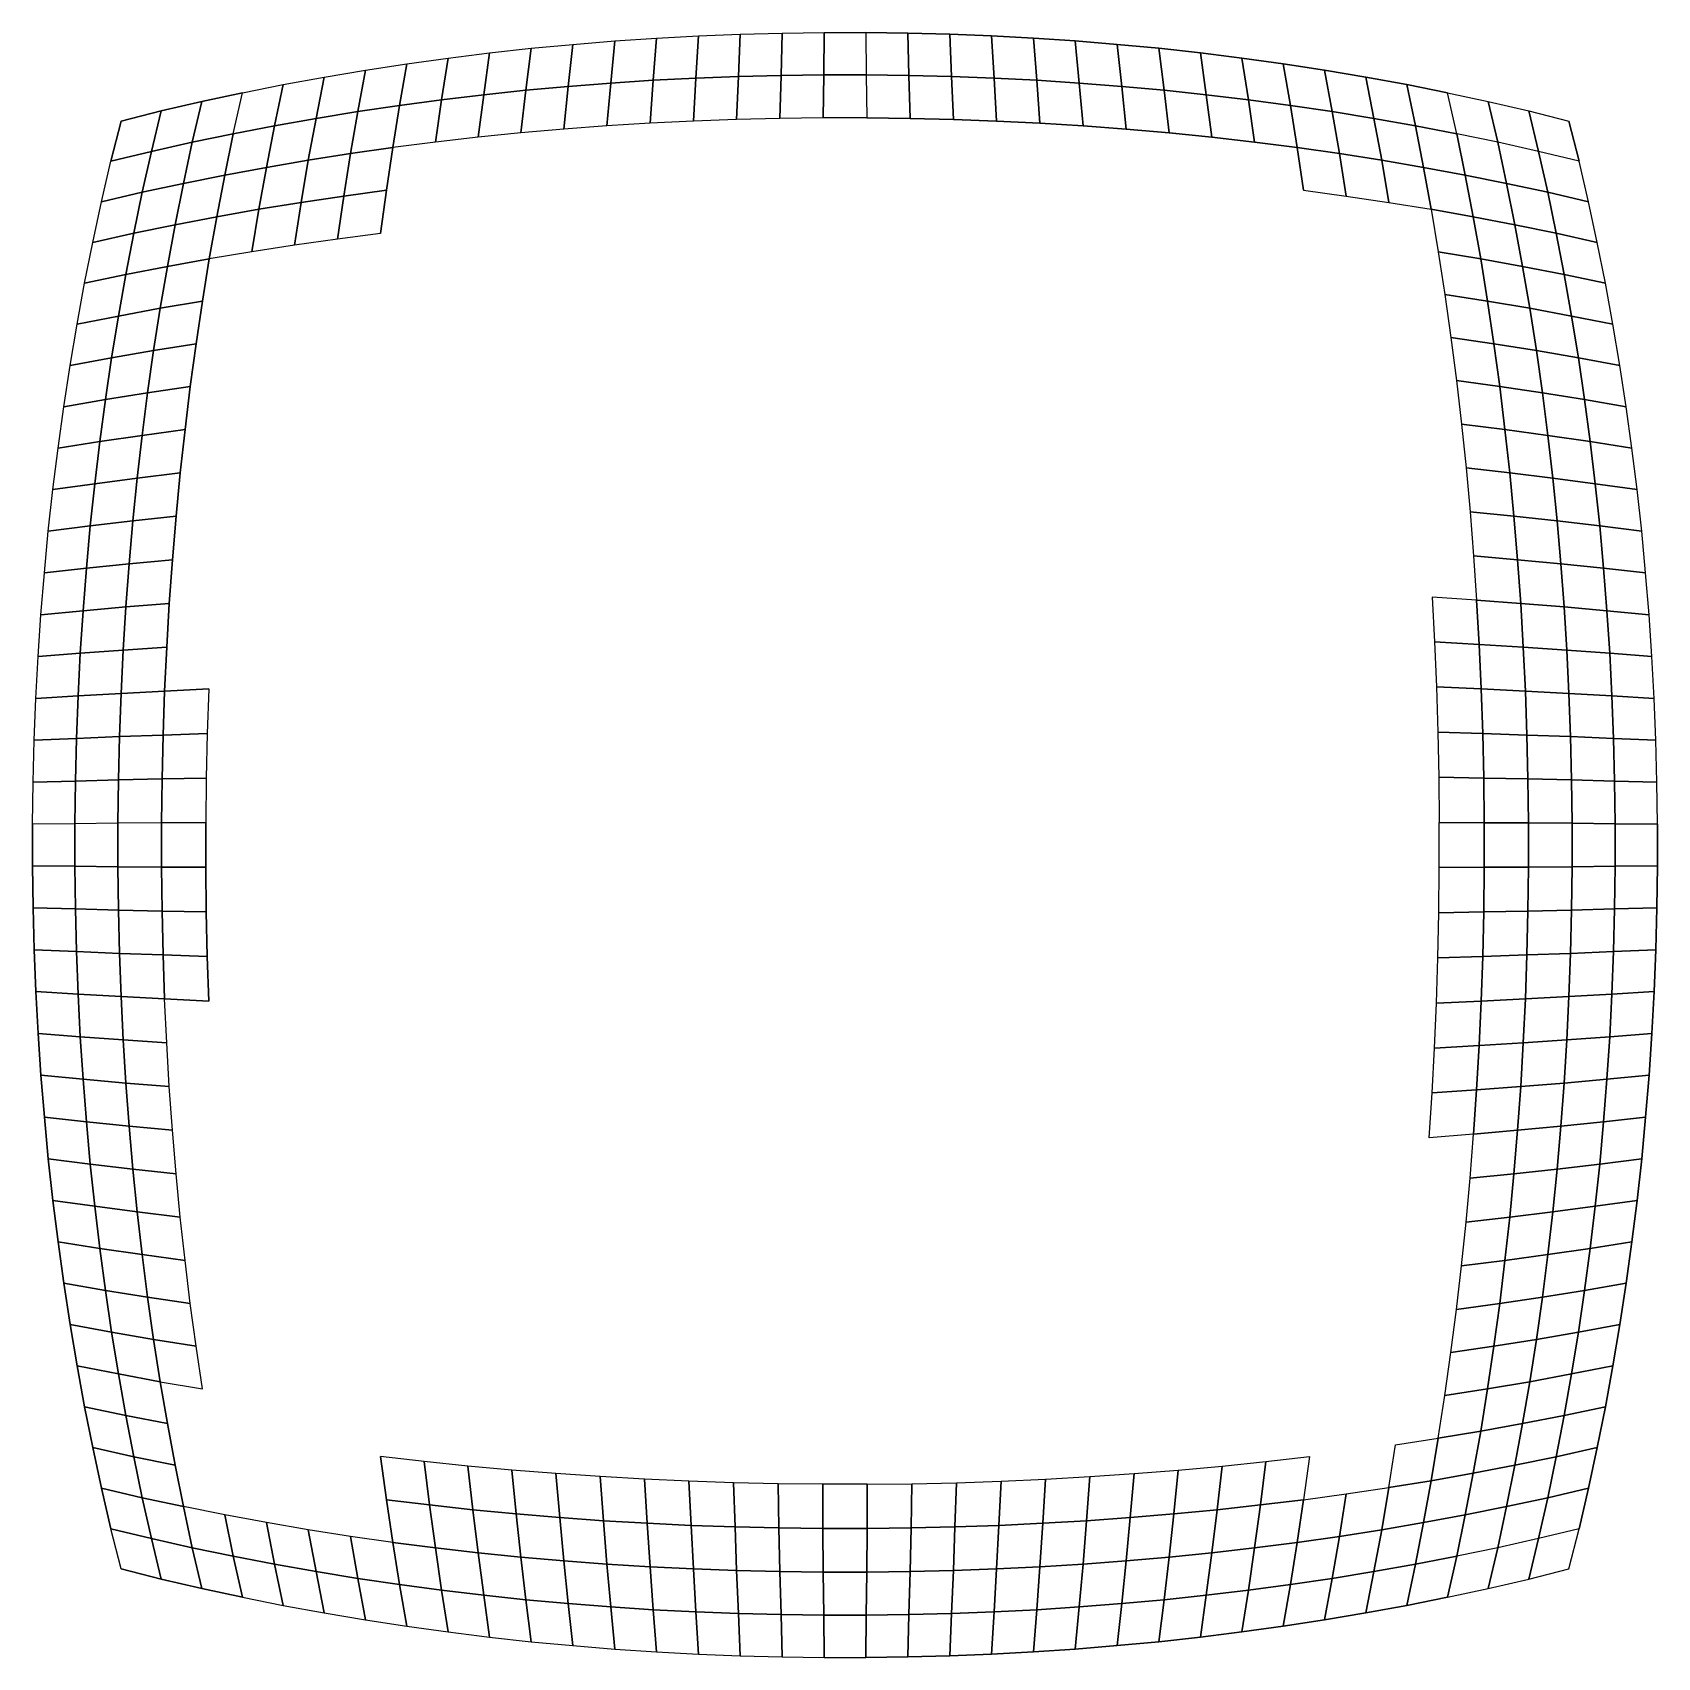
# Model space of a CAD drawing. Header units: millimetres. Extents: x -17.8 to 17.8, y -17.8 to 17.8.
import ezdxf

# ---------------------------------------------------------------- set-up
doc = ezdxf.new("R2010")
doc.units = ezdxf.units.MM
doc.layers.add('Test6 LowerTendons', color=90, linetype='Continuous')
doc.layers.add('Test6 TestBases', color=40, linetype='Continuous')
doc.layers.add('Test6 UpperTendons', color=203, linetype='Continuous', true_color=0xaa38c7)

msp = doc.modelspace()

# ---------------------------------------------------------------- linework, layer by layer
at = {"layer": 'Test6 LowerTendons'}
for p, q in [((-0.460219, 17.841834, 30.107392), (-0.468338, 16.913224, 30.638561)), ((0.460219, 17.841834, 30.107392), (0.468338, 16.913224, 30.638561)), ((-6.889425, 17.494281, 29.520906), (-7.006161, 16.572383, 30.021121)), ((-6.076198, 16.657892, 30.176023), (-5.973935, 17.581541, 29.668155)), ((-5.057073, 17.656139, 29.794038), (-5.144397, 16.731028, 30.30851)), ((-4.211071, 16.791863, 30.418713), (-4.139084, 17.718166, 29.898704)), ((-3.220194, 17.767695, 29.982283), (-3.276522, 16.840457, 30.506741)), ((-2.341035, 16.876859, 30.572685), (-2.300619, 17.804788, 30.044876)), ((-1.380563, 17.829491, 30.086562), (-1.404885, 16.901106, 30.61661)), ((1.380563, 17.829491, 30.086562), (1.404885, 16.901106, 30.61661)), ((2.341035, 16.876859, 30.572685), (2.300619, 17.804788, 30.044876)), ((3.220194, 17.767695, 29.982283), (3.276522, 16.840457, 30.506741)), ((4.211071, 16.791863, 30.418713), (4.139084, 17.718166, 29.898704)), ((5.057073, 17.656139, 29.794038), (5.144397, 16.731028, 30.30851)), ((6.076198, 16.657892, 30.176023), (5.973935, 17.581541, 29.668155)), ((6.889425, 17.494281, 29.520906), (7.006161, 16.572383, 30.021121)), ((-9.781576, 16.240743, 29.42035), (-9.624898, 17.155426, 28.949104)), ((-8.715208, 17.281346, 29.161588), (-8.859219, 16.363905, 29.643461)), ((-7.933954, 16.474418, 29.843656), (-7.803278, 17.394254, 29.352116)), ((7.933954, 16.474418, 29.843656), (7.803278, 17.394254, 29.352116)), ((8.715208, 17.281346, 29.161588), (8.859219, 16.363905, 29.643461)), ((9.781576, 16.240743, 29.42035), (9.624898, 17.155426, 28.949104)), ((-11.615904, 15.95602, 28.90457), (-11.436163, 16.863984, 28.457306)), ((-10.532009, 17.016357, 28.714429), (-10.700617, 16.10482, 29.174124)), ((-4.279131, 15.850484, 30.910339), (-4.211071, 16.791863, 30.418713)), ((-3.276522, 16.840457, 30.506741), (-3.329792, 15.897856, 31.002718)), ((-2.379264, 15.93335, 31.071937), (-2.341035, 16.876859, 30.572685)), ((-1.404885, 16.901106, 30.61661), (-1.427893, 15.956997, 31.118052)), ((-0.468338, 16.913224, 30.638561), (-0.47602, 15.968816, 31.1411)), ((0.468338, 16.913224, 30.638561), (0.47602, 15.968816, 31.1411)), ((1.404885, 16.901106, 30.61661), (1.427893, 15.956997, 31.118052)), ((2.379264, 15.93335, 31.071937), (2.341035, 16.876859, 30.572685)), ((3.276522, 16.840457, 30.506741), (3.329792, 15.897856, 31.002718)), ((4.279131, 15.850484, 30.910339), (4.211071, 16.791863, 30.418713)), ((10.532009, 17.016357, 28.714429), (10.700617, 16.10482, 29.174124)), ((11.615904, 15.95602, 28.90457), (11.436163, 16.863984, 28.457306)), ((-13.433287, 15.619286, 28.294571), (-13.233912, 16.518684, 27.874624)), ((-12.336947, 16.698149, 28.177465), (-12.526964, 15.794219, 28.611463)), ((-8.057267, 15.541355, 30.3075), (-7.933954, 16.474418, 29.843656)), ((-7.006161, 16.572383, 30.021121), (-7.116385, 15.636694, 30.493421)), ((-6.172803, 15.719954, 30.655789), (-6.076198, 16.657892, 30.176023)), ((-5.144397, 16.731028, 30.30851), (-5.226924, 15.791199, 30.794726)), ((5.144397, 16.731028, 30.30851), (5.226924, 15.791199, 30.794726)), ((6.172803, 15.719954, 30.655789), (6.076198, 16.657892, 30.176023)), ((7.006161, 16.572383, 30.021121), (7.116385, 15.636694, 30.493421)), ((8.057267, 15.541355, 30.3075), (7.933954, 16.474418, 29.843656)), ((12.336947, 16.698149, 28.177465), (12.526964, 15.794219, 28.611463)), ((13.433287, 15.619286, 28.294571), (13.233912, 16.518684, 27.874624)), ((-15.014367, 16.118156, 27.198748), (-15.229495, 15.229495, 27.588458)), ((-14.126565, 16.325413, 27.548486), (-14.334328, 15.43109, 27.95365)), ((-10.700617, 16.10482, 29.174124), (-10.859388, 15.182144, 29.606995)), ((-9.929227, 15.31416, 29.864442), (-9.781576, 16.240743, 29.42035)), ((-8.859219, 16.363905, 29.643461), (-8.99503, 15.43387, 30.09789)), ((8.859219, 16.363905, 29.643461), (8.99503, 15.43387, 30.09789)), ((9.929227, 15.31416, 29.864442), (9.781576, 16.240743, 29.42035)), ((10.700617, 16.10482, 29.174124), (10.859388, 15.182144, 29.606995)), ((14.126565, 16.325413, 27.548486), (14.334328, 15.43109, 27.95365)), ((15.014367, 16.118156, 27.198748), (15.229495, 15.229495, 27.588458)), ((-16.118156, 15.014367, 27.198748), (-15.89673, 15.89673, 26.825101)), ((-12.526964, 15.794219, 28.611463), (-12.70558, 14.880843, 29.01942)), ((-11.785015, 15.037735, 29.32538), (-11.615904, 15.95602, 28.90457)), ((11.785015, 15.037735, 29.32538), (11.615904, 15.95602, 28.90457)), ((12.526964, 15.794219, 28.611463), (12.70558, 14.880843, 29.01942)), ((16.118156, 15.014367, 27.198748), (15.89673, 15.89673, 26.825101)), ((-14.334328, 15.43109, 27.95365), (-14.529234, 14.529234, 28.333739)), ((-13.620518, 14.711374, 28.688934), (-13.433287, 15.619286, 28.294571)), ((13.620518, 14.711374, 28.688934), (13.433287, 15.619286, 28.294571)), ((14.334328, 15.43109, 27.95365), (14.529234, 14.529234, 28.333739)), ((-16.325413, 14.126565, 27.548486), (-16.118156, 15.014367, 27.198748)), ((-15.229495, 15.229495, 27.588458), (-15.43109, 14.334328, 27.95365)), ((-11.94349, 14.109899, 29.719719), (-11.785015, 15.037735, 29.32538)), ((-10.859388, 15.182144, 29.606995), (-11.008291, 14.24912, 30.012964)), ((-10.067804, 14.376491, 30.281244), (-9.929227, 15.31416, 29.864442)), ((10.067804, 14.376491, 30.281244), (9.929227, 15.31416, 29.864442)), ((10.859388, 15.182144, 29.606995), (11.008291, 14.24912, 30.012964)), ((11.94349, 14.109899, 29.719719), (11.785015, 15.037735, 29.32538)), ((15.229495, 15.229495, 27.588458), (15.43109, 14.334328, 27.95365)), ((16.325413, 14.126565, 27.548486), (16.118156, 15.014367, 27.198748)), ((-13.795658, 13.795658, 29.057832), (-13.620518, 14.711374, 28.688934)), ((-12.70558, 14.880843, 29.01942), (-12.872816, 13.958765, 29.401385)), ((12.70558, 14.880843, 29.01942), (12.872816, 13.958765, 29.401385)), ((13.795658, 13.795658, 29.057832), (13.620518, 14.711374, 28.688934)), ((-15.43109, 14.334328, 27.95365), (-15.619286, 13.433287, 28.294571)), ((-14.529234, 14.529234, 28.333739), (-14.711374, 13.620518, 28.688934)), ((-10.197267, 13.428533, 30.670639), (-10.067804, 14.376491, 30.281244)), ((14.529234, 14.529234, 28.333739), (14.711374, 13.620518, 28.688934)), ((15.43109, 14.334328, 27.95365), (15.619286, 13.433287, 28.294571)), ((-16.518684, 13.233912, 27.874624), (-16.325413, 14.126565, 27.548486)), ((-12.872816, 13.958765, 29.401385), (-13.028697, 13.028697, 29.757419)), ((-12.091325, 13.173257, 30.08759), (-11.94349, 14.109899, 29.719719)), ((-11.008291, 14.24912, 30.012964), (-11.147305, 13.306524, 30.391971)), ((16.518684, 13.233912, 27.874624), (16.325413, 14.126565, 27.548486)), ((-14.711374, 13.620518, 28.688934), (-14.880843, 12.70558, 29.01942)), ((-13.958765, 12.872816, 29.401385), (-13.795658, 13.795658, 29.057832)), ((13.958765, 12.872816, 29.401385), (13.795658, 13.795658, 29.057832)), ((14.711374, 13.620518, 28.688934), (14.880843, 12.70558, 29.01942)), ((-16.698149, 12.336947, 28.177465), (-16.518684, 13.233912, 27.874624)), ((-15.619286, 13.433287, 28.294571), (-15.794219, 12.526964, 28.611463)), ((15.619286, 13.433287, 28.294571), (15.794219, 12.526964, 28.611463)), ((16.698149, 12.336947, 28.177465), (16.518684, 13.233912, 27.874624)), ((-14.109899, 11.94349, 29.719719), (-13.958765, 12.872816, 29.401385)), ((14.109899, 11.94349, 29.719719), (13.958765, 12.872816, 29.401385)), ((-15.794219, 12.526964, 28.611463), (-15.95602, 11.615904, 28.90457)), ((-14.880843, 12.70558, 29.01942), (-15.037735, 11.785015, 29.32538)), ((14.880843, 12.70558, 29.01942), (15.037735, 11.785015, 29.32538)), ((15.794219, 12.526964, 28.611463), (15.95602, 11.615904, 28.90457)), ((-16.863984, 11.436163, 28.457306), (-16.698149, 12.336947, 28.177465)), ((16.863984, 11.436163, 28.457306), (16.698149, 12.336947, 28.177465)), ((-15.037735, 11.785015, 29.32538), (-15.182144, 10.859388, 29.606995)), ((-14.24912, 11.008291, 30.012964), (-14.109899, 11.94349, 29.719719)), ((14.24912, 11.008291, 30.012964), (14.109899, 11.94349, 29.719719)), ((15.037735, 11.785015, 29.32538), (15.182144, 10.859388, 29.606995)), ((-17.016357, 10.532009, 28.714429), (-16.863984, 11.436163, 28.457306)), ((-15.95602, 11.615904, 28.90457), (-16.10482, 10.700617, 29.174124)), ((15.95602, 11.615904, 28.90457), (16.10482, 10.700617, 29.174124)), ((17.016357, 10.532009, 28.714429), (16.863984, 11.436163, 28.457306)), ((-15.182144, 10.859388, 29.606995), (-15.31416, 9.929227, 29.864442)), ((-14.376491, 10.067804, 30.281244), (-14.24912, 11.008291, 30.012964)), ((14.376491, 10.067804, 30.281244), (14.24912, 11.008291, 30.012964)), ((15.182144, 10.859388, 29.606995), (15.31416, 9.929227, 29.864442)), ((-17.155426, 9.624898, 28.949104), (-17.016357, 10.532009, 28.714429)), ((-16.10482, 10.700617, 29.174124), (-16.240743, 9.781576, 29.42035)), ((16.10482, 10.700617, 29.174124), (16.240743, 9.781576, 29.42035)), ((17.155426, 9.624898, 28.949104), (17.016357, 10.532009, 28.714429)), ((-14.492068, 9.12258, 30.524684), (-14.376491, 10.067804, 30.281244)), ((14.492068, 9.12258, 30.524684), (14.376491, 10.067804, 30.281244)), ((-16.240743, 9.781576, 29.42035), (-16.363905, 8.859219, 29.643461)), ((-15.31416, 9.929227, 29.864442), (-15.43387, 8.99503, 30.09789)), ((15.31416, 9.929227, 29.864442), (15.43387, 8.99503, 30.09789)), ((16.240743, 9.781576, 29.42035), (16.363905, 8.859219, 29.643461)), ((-17.281346, 8.715208, 29.161588), (-17.155426, 9.624898, 28.949104)), ((17.281346, 8.715208, 29.161588), (17.155426, 9.624898, 28.949104)), ((-15.43387, 8.99503, 30.09789), (-15.541355, 8.057267, 30.3075)), ((-14.595909, 8.173152, 30.743404), (-14.492068, 9.12258, 30.524684)), ((14.595909, 8.173152, 30.743404), (14.492068, 9.12258, 30.524684)), ((15.43387, 8.99503, 30.09789), (15.541355, 8.057267, 30.3075)), ((-17.394254, 7.803278, 29.352116), (-17.281346, 8.715208, 29.161588)), ((-16.363905, 8.859219, 29.643461), (-16.474418, 7.933954, 29.843656)), ((16.363905, 8.859219, 29.643461), (16.474418, 7.933954, 29.843656)), ((17.394254, 7.803278, 29.352116), (17.281346, 8.715208, 29.161588)), ((-16.474418, 7.933954, 29.843656), (-16.572383, 7.006161, 30.021121)), ((-15.541355, 8.057267, 30.3075), (-15.636694, 7.116385, 30.493421)), ((-14.688065, 7.220024, 30.937515), (-14.595909, 8.173152, 30.743404)), ((14.688065, 7.220024, 30.937515), (14.595909, 8.173152, 30.743404)), ((15.541355, 8.057267, 30.3075), (15.636694, 7.116385, 30.493421)), ((16.474418, 7.933954, 29.843656), (16.572383, 7.006161, 30.021121)), ((-17.494281, 6.889425, 29.520906), (-17.394254, 7.803278, 29.352116)), ((17.494281, 6.889425, 29.520906), (17.394254, 7.803278, 29.352116)), ((-14.768588, 6.263682, 31.10712), (-14.688065, 7.220024, 30.937515)), ((14.768588, 6.263682, 31.10712), (14.688065, 7.220024, 30.937515)), ((-17.581541, 5.973935, 29.668155), (-17.494281, 6.889425, 29.520906)), ((-16.572383, 7.006161, 30.021121), (-16.657892, 6.076198, 30.176023)), ((-15.636694, 7.116385, 30.493421), (-15.719954, 6.172803, 30.655789)), ((15.636694, 7.116385, 30.493421), (15.719954, 6.172803, 30.655789)), ((16.572383, 7.006161, 30.021121), (16.657892, 6.076198, 30.176023)), ((17.581541, 5.973935, 29.668155), (17.494281, 6.889425, 29.520906)), ((-16.657892, 6.076198, 30.176023), (-16.731028, 5.144397, 30.30851)), ((-15.719954, 6.172803, 30.655789), (-15.791199, 5.226924, 30.794726)), ((-14.837521, 5.304592, 31.252314), (-14.768588, 6.263682, 31.10712)), ((14.837521, 5.304592, 31.252314), (14.768588, 6.263682, 31.10712)), ((15.719954, 6.172803, 30.655789), (15.791199, 5.226924, 30.794726)), ((16.657892, 6.076198, 30.176023), (16.731028, 5.144397, 30.30851)), ((-17.656139, 5.057073, 29.794038), (-17.581541, 5.973935, 29.668155)), ((17.656139, 5.057073, 29.794038), (17.581541, 5.973935, 29.668155)), ((13.870866, 5.377342, 31.680926), (13.925999, 4.403241, 31.806851)), ((-17.718166, 4.139084, 29.898704), (-17.656139, 5.057073, 29.794038)), ((-16.731028, 5.144397, 30.30851), (-16.791863, 4.211071, 30.418713)), ((-15.791199, 5.226924, 30.794726), (-15.850484, 4.279131, 30.910339)), ((-14.894903, 4.343204, 31.373177), (-14.837521, 5.304592, 31.252314)), ((14.894903, 4.343204, 31.373177), (14.837521, 5.304592, 31.252314)), ((15.791199, 5.226924, 30.794726), (15.850484, 4.279131, 30.910339)), ((16.731028, 5.144397, 30.30851), (16.791863, 4.211071, 30.418713)), ((17.718166, 4.139084, 29.898704), (17.656139, 5.057073, 29.794038)), ((-14.940767, 3.379956, 31.469782), (-14.894903, 4.343204, 31.373177)), ((13.925999, 4.403241, 31.806851), (13.970081, 3.426972, 31.90753)), ((14.940767, 3.379956, 31.469782), (14.894903, 4.343204, 31.373177)), ((-17.767695, 3.220194, 29.982283), (-17.718166, 4.139084, 29.898704)), ((-16.791863, 4.211071, 30.418713), (-16.840457, 3.276522, 30.506741)), ((-15.850484, 4.279131, 30.910339), (-15.897856, 3.329792, 31.002718)), ((15.850484, 4.279131, 30.910339), (15.897856, 3.329792, 31.002718)), ((16.791863, 4.211071, 30.418713), (16.840457, 3.276522, 30.506741)), ((17.767695, 3.220194, 29.982283), (17.718166, 4.139084, 29.898704)), ((-17.804788, 2.300619, 30.044876), (-17.767695, 3.220194, 29.982283)), ((-16.840457, 3.276522, 30.506741), (-16.876859, 2.341035, 30.572685)), ((-15.897856, 3.329792, 31.002718), (-15.93335, 2.379264, 31.071937)), ((-14.975141, 2.415272, 31.542184), (-14.940767, 3.379956, 31.469782)), ((-13.970081, 3.426972, 31.90753), (-14.003125, 2.449027, 31.983004)), ((13.970081, 3.426972, 31.90753), (14.003125, 2.449027, 31.983004)), ((14.975141, 2.415272, 31.542184), (14.940767, 3.379956, 31.469782)), ((15.897856, 3.329792, 31.002718), (15.93335, 2.379264, 31.071937)), ((16.840457, 3.276522, 30.506741), (16.876859, 2.341035, 30.572685)), ((17.804788, 2.300619, 30.044876), (17.767695, 3.220194, 29.982283)), ((-17.829491, 1.380563, 30.086562), (-17.804788, 2.300619, 30.044876)), ((-16.876859, 2.341035, 30.572685), (-16.901106, 1.404885, 30.61661)), ((-15.93335, 2.379264, 31.071937), (-15.956997, 1.427893, 31.118052)), ((-14.998046, 1.449569, 31.590428), (-14.975141, 2.415272, 31.542184)), ((-14.003125, 2.449027, 31.983004), (-14.025147, 1.469891, 32.033302)), ((14.003125, 2.449027, 31.983004), (14.025147, 1.469891, 32.033302)), ((14.998046, 1.449569, 31.590428), (14.975141, 2.415272, 31.542184)), ((15.93335, 2.379264, 31.071937), (15.956997, 1.427893, 31.118052)), ((16.876859, 2.341035, 30.572685), (16.901106, 1.404885, 30.61661)), ((17.829491, 1.380563, 30.086562), (17.804788, 2.300619, 30.044876)), ((-15.956997, 1.427893, 31.118052), (-15.968816, 0.47602, 31.1411)), ((-15.009495, 0.483257, 31.614543), (-14.998046, 1.449569, 31.590428)), ((-14.025147, 1.469891, 32.033302), (-14.036156, 0.490043, 32.058446)), ((14.025147, 1.469891, 32.033302), (14.036156, 0.490043, 32.058446)), ((15.009495, 0.483257, 31.614543), (14.998046, 1.449569, 31.590428)), ((15.956997, 1.427893, 31.118052), (15.968816, 0.47602, 31.1411)), ((-17.841834, 0.460219, 30.107392), (-17.829491, 1.380563, 30.086562)), ((-16.901106, 1.404885, 30.61661), (-16.913224, 0.468338, 30.638561)), ((16.901106, 1.404885, 30.61661), (16.913224, 0.468338, 30.638561)), ((17.841834, 0.460219, 30.107392), (17.829491, 1.380563, 30.086562)), ((-17.841834, -0.460219, 30.107392), (-17.841834, 0.460219, 30.107392)), ((-16.913224, 0.468338, 30.638561), (-16.913224, -0.468338, 30.638561)), ((-15.968816, 0.47602, 31.1411), (-15.968816, -0.47602, 31.1411)), ((-15.009495, -0.483257, 31.614543), (-15.009495, 0.483257, 31.614543)), ((-14.036156, 0.490043, 32.058446), (-14.036156, -0.490043, 32.058446)), ((14.036156, 0.490043, 32.058446), (14.036156, -0.490043, 32.058446)), ((15.009495, -0.483257, 31.614543), (15.009495, 0.483257, 31.614543)), ((15.968816, 0.47602, 31.1411), (15.968816, -0.47602, 31.1411)), ((16.913224, 0.468338, 30.638561), (16.913224, -0.468338, 30.638561)), ((17.841834, -0.460219, 30.107392), (17.841834, 0.460219, 30.107392)), ((-17.829491, -1.380563, 30.086562), (-17.841834, -0.460219, 30.107392)), ((-16.913224, -0.468338, 30.638561), (-16.901106, -1.404885, 30.61661)), ((-15.968816, -0.47602, 31.1411), (-15.956997, -1.427893, 31.118052)), ((-14.998046, -1.449569, 31.590428), (-15.009495, -0.483257, 31.614543)), ((-14.036156, -0.490043, 32.058446), (-14.025147, -1.469891, 32.033302)), ((14.036156, -0.490043, 32.058446), (14.025147, -1.469891, 32.033302)), ((14.998046, -1.449569, 31.590428), (15.009495, -0.483257, 31.614543)), ((15.968816, -0.47602, 31.1411), (15.956997, -1.427893, 31.118052)), ((16.913224, -0.468338, 30.638561), (16.901106, -1.404885, 30.61661)), ((17.829491, -1.380563, 30.086562), (17.841834, -0.460219, 30.107392)), ((-17.804788, -2.300619, 30.044876), (-17.829491, -1.380563, 30.086562)), ((-16.901106, -1.404885, 30.61661), (-16.876859, -2.341035, 30.572685)), ((16.901106, -1.404885, 30.61661), (16.876859, -2.341035, 30.572685)), ((17.804788, -2.300619, 30.044876), (17.829491, -1.380563, 30.086562)), ((-15.956997, -1.427893, 31.118052), (-15.93335, -2.379264, 31.071937)), ((-14.975141, -2.415272, 31.542184), (-14.998046, -1.449569, 31.590428)), ((-14.025147, -1.469891, 32.033302), (-14.003125, -2.449027, 31.983004)), ((14.025147, -1.469891, 32.033302), (14.003125, -2.449027, 31.983004)), ((14.975141, -2.415272, 31.542184), (14.998046, -1.449569, 31.590428)), ((15.956997, -1.427893, 31.118052), (15.93335, -2.379264, 31.071937)), ((-17.767695, -3.220194, 29.982283), (-17.804788, -2.300619, 30.044876)), ((-16.876859, -2.341035, 30.572685), (-16.840457, -3.276522, 30.506741)), ((-15.93335, -2.379264, 31.071937), (-15.897856, -3.329792, 31.002718)), ((-14.940767, -3.379956, 31.469782), (-14.975141, -2.415272, 31.542184)), ((-14.003125, -2.449027, 31.983004), (-13.970081, -3.426972, 31.90753)), ((14.003125, -2.449027, 31.983004), (13.970081, -3.426972, 31.90753)), ((14.940767, -3.379956, 31.469782), (14.975141, -2.415272, 31.542184)), ((15.93335, -2.379264, 31.071937), (15.897856, -3.329792, 31.002718)), ((16.876859, -2.341035, 30.572685), (16.840457, -3.276522, 30.506741)), ((17.767695, -3.220194, 29.982283), (17.804788, -2.300619, 30.044876)), ((-17.718166, -4.139084, 29.898704), (-17.767695, -3.220194, 29.982283)), ((-16.840457, -3.276522, 30.506741), (-16.791863, -4.211071, 30.418713)), ((-15.897856, -3.329792, 31.002718), (-15.850484, -4.279131, 30.910339)), ((-14.894903, -4.343204, 31.373177), (-14.940767, -3.379956, 31.469782)), ((13.970081, -3.426972, 31.90753), (13.925999, -4.403241, 31.806851)), ((14.894903, -4.343204, 31.373177), (14.940767, -3.379956, 31.469782)), ((15.897856, -3.329792, 31.002718), (15.850484, -4.279131, 30.910339)), ((16.840457, -3.276522, 30.506741), (16.791863, -4.211071, 30.418713)), ((17.718166, -4.139084, 29.898704), (17.767695, -3.220194, 29.982283)), ((-17.656139, -5.057073, 29.794038), (-17.718166, -4.139084, 29.898704)), ((-16.791863, -4.211071, 30.418713), (-16.731028, -5.144397, 30.30851)), ((-15.850484, -4.279131, 30.910339), (-15.791199, -5.226924, 30.794726)), ((15.850484, -4.279131, 30.910339), (15.791199, -5.226924, 30.794726)), ((16.791863, -4.211071, 30.418713), (16.731028, -5.144397, 30.30851)), ((17.656139, -5.057073, 29.794038), (17.718166, -4.139084, 29.898704)), ((-14.837521, -5.304592, 31.252314), (-14.894903, -4.343204, 31.373177)), ((13.925999, -4.403241, 31.806851), (13.870866, -5.377342, 31.680926)), ((14.837521, -5.304592, 31.252314), (14.894903, -4.343204, 31.373177)), ((-17.581541, -5.973935, 29.668155), (-17.656139, -5.057073, 29.794038)), ((-16.731028, -5.144397, 30.30851), (-16.657892, -6.076198, 30.176023)), ((-15.791199, -5.226924, 30.794726), (-15.719954, -6.172803, 30.655789)), ((-14.768588, -6.263682, 31.10712), (-14.837521, -5.304592, 31.252314)), ((14.768588, -6.263682, 31.10712), (14.837521, -5.304592, 31.252314)), ((15.791199, -5.226924, 30.794726), (15.719954, -6.172803, 30.655789)), ((16.731028, -5.144397, 30.30851), (16.657892, -6.076198, 30.176023)), ((17.581541, -5.973935, 29.668155), (17.656139, -5.057073, 29.794038)), ((13.870866, -5.377342, 31.680926), (13.804657, -6.348773, 31.529705)), ((-17.494281, -6.889425, 29.520906), (-17.581541, -5.973935, 29.668155)), ((17.494281, -6.889425, 29.520906), (17.581541, -5.973935, 29.668155)), ((-16.657892, -6.076198, 30.176023), (-16.572383, -7.006161, 30.021121)), ((-15.719954, -6.172803, 30.655789), (-15.636694, -7.116385, 30.493421)), ((-14.688065, -7.220024, 30.937515), (-14.768588, -6.263682, 31.10712)), ((14.688065, -7.220024, 30.937515), (14.768588, -6.263682, 31.10712)), ((15.719954, -6.172803, 30.655789), (15.636694, -7.116385, 30.493421)), ((16.657892, -6.076198, 30.176023), (16.572383, -7.006161, 30.021121)), ((-17.394254, -7.803278, 29.352116), (-17.494281, -6.889425, 29.520906)), ((-16.572383, -7.006161, 30.021121), (-16.474418, -7.933954, 29.843656)), ((-15.636694, -7.116385, 30.493421), (-15.541355, -8.057267, 30.3075)), ((15.636694, -7.116385, 30.493421), (15.541355, -8.057267, 30.3075)), ((16.572383, -7.006161, 30.021121), (16.474418, -7.933954, 29.843656)), ((17.394254, -7.803278, 29.352116), (17.494281, -6.889425, 29.520906)), ((-14.595909, -8.173152, 30.743404), (-14.688065, -7.220024, 30.937515)), ((14.595909, -8.173152, 30.743404), (14.688065, -7.220024, 30.937515)), ((-17.281346, -8.715208, 29.161588), (-17.394254, -7.803278, 29.352116)), ((17.281346, -8.715208, 29.161588), (17.394254, -7.803278, 29.352116)), ((-16.474418, -7.933954, 29.843656), (-16.363905, -8.859219, 29.643461)), ((-15.541355, -8.057267, 30.3075), (-15.43387, -8.99503, 30.09789)), ((-14.492068, -9.12258, 30.524684), (-14.595909, -8.173152, 30.743404)), ((14.492068, -9.12258, 30.524684), (14.595909, -8.173152, 30.743404)), ((15.541355, -8.057267, 30.3075), (15.43387, -8.99503, 30.09789)), ((16.474418, -7.933954, 29.843656), (16.363905, -8.859219, 29.643461)), ((-17.155426, -9.624898, 28.949104), (-17.281346, -8.715208, 29.161588)), ((-16.363905, -8.859219, 29.643461), (-16.240743, -9.781576, 29.42035)), ((16.363905, -8.859219, 29.643461), (16.240743, -9.781576, 29.42035)), ((17.155426, -9.624898, 28.949104), (17.281346, -8.715208, 29.161588)), ((-15.43387, -8.99503, 30.09789), (-15.31416, -9.929227, 29.864442)), ((-14.376491, -10.067804, 30.281244), (-14.492068, -9.12258, 30.524684)), ((14.376491, -10.067804, 30.281244), (14.492068, -9.12258, 30.524684)), ((15.43387, -8.99503, 30.09789), (15.31416, -9.929227, 29.864442)), ((-17.016357, -10.532009, 28.714429), (-17.155426, -9.624898, 28.949104)), ((17.016357, -10.532009, 28.714429), (17.155426, -9.624898, 28.949104)), ((-16.240743, -9.781576, 29.42035), (-16.10482, -10.700617, 29.174124)), ((-15.31416, -9.929227, 29.864442), (-15.182144, -10.859388, 29.606995)), ((15.31416, -9.929227, 29.864442), (15.182144, -10.859388, 29.606995)), ((16.240743, -9.781576, 29.42035), (16.10482, -10.700617, 29.174124)), ((-14.24912, -11.008291, 30.012964), (-14.376491, -10.067804, 30.281244)), ((14.24912, -11.008291, 30.012964), (14.376491, -10.067804, 30.281244)), ((-16.863984, -11.436163, 28.457306), (-17.016357, -10.532009, 28.714429)), ((-16.10482, -10.700617, 29.174124), (-15.95602, -11.615904, 28.90457)), ((16.10482, -10.700617, 29.174124), (15.95602, -11.615904, 28.90457)), ((16.863984, -11.436163, 28.457306), (17.016357, -10.532009, 28.714429)), ((-15.182144, -10.859388, 29.606995), (-15.037735, -11.785015, 29.32538)), ((-14.109899, -11.94349, 29.719719), (-14.24912, -11.008291, 30.012964)), ((14.109899, -11.94349, 29.719719), (14.24912, -11.008291, 30.012964)), ((15.182144, -10.859388, 29.606995), (15.037735, -11.785015, 29.32538)), ((-16.698149, -12.336947, 28.177465), (-16.863984, -11.436163, 28.457306)), ((-15.95602, -11.615904, 28.90457), (-15.794219, -12.526964, 28.611463)), ((15.95602, -11.615904, 28.90457), (15.794219, -12.526964, 28.611463)), ((16.698149, -12.336947, 28.177465), (16.863984, -11.436163, 28.457306)), ((-15.037735, -11.785015, 29.32538), (-14.880843, -12.70558, 29.01942)), ((13.958765, -12.872816, 29.401385), (14.109899, -11.94349, 29.719719)), ((15.037735, -11.785015, 29.32538), (14.880843, -12.70558, 29.01942)), ((-16.518684, -13.233912, 27.874624), (-16.698149, -12.336947, 28.177465)), ((16.518684, -13.233912, 27.874624), (16.698149, -12.336947, 28.177465)), ((-15.794219, -12.526964, 28.611463), (-15.619286, -13.433287, 28.294571)), ((-14.880843, -12.70558, 29.01942), (-14.711374, -13.620518, 28.688934)), ((14.880843, -12.70558, 29.01942), (14.711374, -13.620518, 28.688934)), ((15.794219, -12.526964, 28.611463), (15.619286, -13.433287, 28.294571)), ((13.028697, -13.028697, 29.757419), (12.872816, -13.958765, 29.401385)), ((13.795658, -13.795658, 29.057832), (13.958765, -12.872816, 29.401385)), ((-16.325413, -14.126565, 27.548486), (-16.518684, -13.233912, 27.874624)), ((-15.619286, -13.433287, 28.294571), (-15.43109, -14.334328, 27.95365)), ((-10.067804, -14.376491, 30.281244), (-10.197267, -13.428533, 30.670639)), ((-9.241821, -13.539318, 30.923671), (-9.12258, -14.492068, 30.524684)), ((9.241821, -13.539318, 30.923671), (9.12258, -14.492068, 30.524684)), ((15.619286, -13.433287, 28.294571), (15.43109, -14.334328, 27.95365)), ((16.325413, -14.126565, 27.548486), (16.518684, -13.233912, 27.874624)), ((-14.711374, -13.620518, 28.688934), (-14.529234, -14.529234, 28.333739)), ((-8.173152, -14.595909, 30.743404), (-8.28155, -13.638912, 31.151145)), ((-7.317019, -13.727349, 31.353133), (-7.220024, -14.688065, 30.937515)), ((-6.263682, -14.768588, 31.10712), (-6.348773, -13.804657, 31.529705)), ((-5.377342, -13.870866, 31.680926), (-5.304592, -14.837521, 31.252314)), ((5.377342, -13.870866, 31.680926), (5.304592, -14.837521, 31.252314)), ((6.263682, -14.768588, 31.10712), (6.348773, -13.804657, 31.529705)), ((7.317019, -13.727349, 31.353133), (7.220024, -14.688065, 30.937515)), ((8.173152, -14.595909, 30.743404), (8.28155, -13.638912, 31.151145)), ((13.620518, -14.711374, 28.688934), (13.795658, -13.795658, 29.057832)), ((14.711374, -13.620518, 28.688934), (14.529234, -14.529234, 28.333739)), ((-16.118156, -15.014367, 27.198748), (-16.325413, -14.126565, 27.548486)), ((-4.343204, -14.894903, 31.373177), (-4.403241, -13.925999, 31.806851)), ((-3.426972, -13.970081, 31.90753), (-3.379956, -14.940767, 31.469782)), ((-2.415272, -14.975141, 31.542184), (-2.449027, -14.003125, 31.983004)), ((-1.469891, -14.025147, 32.033302), (-1.449569, -14.998046, 31.590428)), ((-0.490043, -14.036156, 32.058446), (-0.483257, -15.009495, 31.614543)), ((0.490043, -14.036156, 32.058446), (0.483257, -15.009495, 31.614543)), ((1.469891, -14.025147, 32.033302), (1.449569, -14.998046, 31.590428)), ((2.415272, -14.975141, 31.542184), (2.449027, -14.003125, 31.983004)), ((3.426972, -13.970081, 31.90753), (3.379956, -14.940767, 31.469782)), ((4.343204, -14.894903, 31.373177), (4.403241, -13.925999, 31.806851)), ((11.008291, -14.24912, 30.012964), (10.859388, -15.182144, 29.606995)), ((11.785015, -15.037735, 29.32538), (11.94349, -14.109899, 29.719719)), ((12.872816, -13.958765, 29.401385), (12.70558, -14.880843, 29.01942)), ((16.118156, -15.014367, 27.198748), (16.325413, -14.126565, 27.548486)), ((-15.43109, -14.334328, 27.95365), (-15.229495, -15.229495, 27.588458)), ((-14.529234, -14.529234, 28.333739), (-14.334328, -15.43109, 27.95365)), ((-9.929227, -15.31416, 29.864442), (-10.067804, -14.376491, 30.281244)), ((-9.12258, -14.492068, 30.524684), (-8.99503, -15.43387, 30.09789)), ((-8.057267, -15.541355, 30.3075), (-8.173152, -14.595909, 30.743404)), ((8.057267, -15.541355, 30.3075), (8.173152, -14.595909, 30.743404)), ((9.12258, -14.492068, 30.524684), (8.99503, -15.43387, 30.09789)), ((9.929227, -15.31416, 29.864442), (10.067804, -14.376491, 30.281244)), ((14.529234, -14.529234, 28.333739), (14.334328, -15.43109, 27.95365)), ((15.43109, -14.334328, 27.95365), (15.229495, -15.229495, 27.588458)), ((-13.433287, -15.619286, 28.294571), (-13.620518, -14.711374, 28.688934)), ((-12.70558, -14.880843, 29.01942), (-12.526964, -15.794219, 28.611463)), ((-7.220024, -14.688065, 30.937515), (-7.116385, -15.636694, 30.493421)), ((-6.172803, -15.719954, 30.655789), (-6.263682, -14.768588, 31.10712)), ((-5.304592, -14.837521, 31.252314), (-5.226924, -15.791199, 30.794726)), ((-4.279131, -15.850484, 30.910339), (-4.343204, -14.894903, 31.373177)), ((-3.379956, -14.940767, 31.469782), (-3.329792, -15.897856, 31.002718)), ((-2.379264, -15.93335, 31.071937), (-2.415272, -14.975141, 31.542184)), ((2.379264, -15.93335, 31.071937), (2.415272, -14.975141, 31.542184)), ((3.379956, -14.940767, 31.469782), (3.329792, -15.897856, 31.002718)), ((4.279131, -15.850484, 30.910339), (4.343204, -14.894903, 31.373177)), ((5.304592, -14.837521, 31.252314), (5.226924, -15.791199, 30.794726)), ((6.172803, -15.719954, 30.655789), (6.263682, -14.768588, 31.10712)), ((7.220024, -14.688065, 30.937515), (7.116385, -15.636694, 30.493421)), ((12.70558, -14.880843, 29.01942), (12.526964, -15.794219, 28.611463)), ((13.433287, -15.619286, 28.294571), (13.620518, -14.711374, 28.688934)), ((-15.89673, -15.89673, 26.825101), (-16.118156, -15.014367, 27.198748)), ((-15.229495, -15.229495, 27.588458), (-15.014367, -16.118156, 27.198748)), ((-11.615904, -15.95602, 28.90457), (-11.785015, -15.037735, 29.32538)), ((-10.859388, -15.182144, 29.606995), (-10.700617, -16.10482, 29.174124)), ((-9.781576, -16.240743, 29.42035), (-9.929227, -15.31416, 29.864442)), ((-1.449569, -14.998046, 31.590428), (-1.427893, -15.956997, 31.118052)), ((-0.483257, -15.009495, 31.614543), (-0.47602, -15.968816, 31.1411)), ((0.483257, -15.009495, 31.614543), (0.47602, -15.968816, 31.1411)), ((1.449569, -14.998046, 31.590428), (1.427893, -15.956997, 31.118052)), ((9.781576, -16.240743, 29.42035), (9.929227, -15.31416, 29.864442)), ((10.859388, -15.182144, 29.606995), (10.700617, -16.10482, 29.174124)), ((11.615904, -15.95602, 28.90457), (11.785015, -15.037735, 29.32538)), ((15.229495, -15.229495, 27.588458), (15.014367, -16.118156, 27.198748)), ((15.89673, -15.89673, 26.825101), (16.118156, -15.014367, 27.198748)), ((-14.334328, -15.43109, 27.95365), (-14.126565, -16.325413, 27.548486)), ((-13.233912, -16.518684, 27.874624), (-13.433287, -15.619286, 28.294571)), ((-8.99503, -15.43387, 30.09789), (-8.859219, -16.363905, 29.643461)), ((-7.933954, -16.474418, 29.843656), (-8.057267, -15.541355, 30.3075)), ((-7.116385, -15.636694, 30.493421), (-7.006161, -16.572383, 30.021121)), ((7.116385, -15.636694, 30.493421), (7.006161, -16.572383, 30.021121)), ((7.933954, -16.474418, 29.843656), (8.057267, -15.541355, 30.3075)), ((8.99503, -15.43387, 30.09789), (8.859219, -16.363905, 29.643461)), ((13.233912, -16.518684, 27.874624), (13.433287, -15.619286, 28.294571)), ((14.334328, -15.43109, 27.95365), (14.126565, -16.325413, 27.548486)), ((-12.526964, -15.794219, 28.611463), (-12.336947, -16.698149, 28.177465)), ((-11.436163, -16.863984, 28.457306), (-11.615904, -15.95602, 28.90457)), ((-6.076198, -16.657892, 30.176023), (-6.172803, -15.719954, 30.655789)), ((-5.226924, -15.791199, 30.794726), (-5.144397, -16.731028, 30.30851)), ((-4.211071, -16.791863, 30.418713), (-4.279131, -15.850484, 30.910339)), ((-3.329792, -15.897856, 31.002718), (-3.276522, -16.840457, 30.506741)), ((-2.341035, -16.876859, 30.572685), (-2.379264, -15.93335, 31.071937)), ((-1.427893, -15.956997, 31.118052), (-1.404885, -16.901106, 30.61661)), ((-0.47602, -15.968816, 31.1411), (-0.468338, -16.913224, 30.638561)), ((0.47602, -15.968816, 31.1411), (0.468338, -16.913224, 30.638561)), ((1.427893, -15.956997, 31.118052), (1.404885, -16.901106, 30.61661)), ((2.341035, -16.876859, 30.572685), (2.379264, -15.93335, 31.071937)), ((3.329792, -15.897856, 31.002718), (3.276522, -16.840457, 30.506741)), ((4.211071, -16.791863, 30.418713), (4.279131, -15.850484, 30.910339)), ((5.226924, -15.791199, 30.794726), (5.144397, -16.731028, 30.30851)), ((6.076198, -16.657892, 30.176023), (6.172803, -15.719954, 30.655789)), ((11.436163, -16.863984, 28.457306), (11.615904, -15.95602, 28.90457)), ((12.526964, -15.794219, 28.611463), (12.336947, -16.698149, 28.177465)), ((-10.700617, -16.10482, 29.174124), (-10.532009, -17.016357, 28.714429)), ((-9.624898, -17.155426, 28.949104), (-9.781576, -16.240743, 29.42035)), ((-8.859219, -16.363905, 29.643461), (-8.715208, -17.281346, 29.161588)), ((8.859219, -16.363905, 29.643461), (8.715208, -17.281346, 29.161588)), ((9.624898, -17.155426, 28.949104), (9.781576, -16.240743, 29.42035)), ((10.700617, -16.10482, 29.174124), (10.532009, -17.016357, 28.714429)), ((-7.803278, -17.394254, 29.352116), (-7.933954, -16.474418, 29.843656)), ((-7.006161, -16.572383, 30.021121), (-6.889425, -17.494281, 29.520906)), ((-5.973935, -17.581541, 29.668155), (-6.076198, -16.657892, 30.176023)), ((-5.144397, -16.731028, 30.30851), (-5.057073, -17.656139, 29.794038)), ((5.144397, -16.731028, 30.30851), (5.057073, -17.656139, 29.794038)), ((5.973935, -17.581541, 29.668155), (6.076198, -16.657892, 30.176023)), ((7.006161, -16.572383, 30.021121), (6.889425, -17.494281, 29.520906)), ((7.803278, -17.394254, 29.352116), (7.933954, -16.474418, 29.843656)), ((-4.139084, -17.718166, 29.898704), (-4.211071, -16.791863, 30.418713)), ((-3.276522, -16.840457, 30.506741), (-3.220194, -17.767695, 29.982283)), ((-2.300619, -17.804788, 30.044876), (-2.341035, -16.876859, 30.572685)), ((-1.404885, -16.901106, 30.61661), (-1.380563, -17.829491, 30.086562)), ((-0.468338, -16.913224, 30.638561), (-0.460219, -17.841834, 30.107392)), ((0.468338, -16.913224, 30.638561), (0.460219, -17.841834, 30.107392)), ((1.404885, -16.901106, 30.61661), (1.380563, -17.829491, 30.086562)), ((2.300619, -17.804788, 30.044876), (2.341035, -16.876859, 30.572685)), ((3.276522, -16.840457, 30.506741), (3.220194, -17.767695, 29.982283)), ((4.139084, -17.718166, 29.898704), (4.211071, -16.791863, 30.418713))]:
    msp.add_line(p, q, dxfattribs=at)
at = {"layer": 'Test6 TestBases'}
for points in [[(-1.404885, 16.901106, 30.61661), (-1.380563, 17.829491, 30.086562), (-0.460219, 17.841834, 30.107392), (-0.468338, 16.913224, 30.638561)], [(-0.468338, 16.913224, 30.638561), (-0.460219, 17.841834, 30.107392), (0.460219, 17.841834, 30.107392), (0.468338, 16.913224, 30.638561)], [(1.404885, 16.901106, 30.61661), (1.380563, 17.829491, 30.086562), (0.460219, 17.841834, 30.107392), (0.468338, 16.913224, 30.638561)], [(-7.933954, 16.474418, 29.843656), (-7.803278, 17.394254, 29.352116), (-6.889425, 17.494281, 29.520906), (-7.006161, 16.572383, 30.021121)], [(-7.006161, 16.572383, 30.021121), (-6.889425, 17.494281, 29.520906), (-5.973935, 17.581541, 29.668155), (-6.076198, 16.657892, 30.176023)], [(-6.076198, 16.657892, 30.176023), (-5.973935, 17.581541, 29.668155), (-5.057073, 17.656139, 29.794038), (-5.144397, 16.731028, 30.30851)], [(-5.144397, 16.731028, 30.30851), (-5.057073, 17.656139, 29.794038), (-4.139084, 17.718166, 29.898704), (-4.211071, 16.791863, 30.418713)], [(-4.211071, 16.791863, 30.418713), (-4.139084, 17.718166, 29.898704), (-3.220194, 17.767695, 29.982283), (-3.276522, 16.840457, 30.506741)], [(-3.276522, 16.840457, 30.506741), (-3.220194, 17.767695, 29.982283), (-2.300619, 17.804788, 30.044876), (-2.341035, 16.876859, 30.572685)], [(-2.341035, 16.876859, 30.572685), (-2.300619, 17.804788, 30.044876), (-1.380563, 17.829491, 30.086562), (-1.404885, 16.901106, 30.61661)], [(2.341035, 16.876859, 30.572685), (2.300619, 17.804788, 30.044876), (1.380563, 17.829491, 30.086562), (1.404885, 16.901106, 30.61661)], [(3.276522, 16.840457, 30.506741), (3.220194, 17.767695, 29.982283), (2.300619, 17.804788, 30.044876), (2.341035, 16.876859, 30.572685)], [(4.211071, 16.791863, 30.418713), (4.139084, 17.718166, 29.898704), (3.220194, 17.767695, 29.982283), (3.276522, 16.840457, 30.506741)], [(5.144397, 16.731028, 30.30851), (5.057073, 17.656139, 29.794038), (4.139084, 17.718166, 29.898704), (4.211071, 16.791863, 30.418713)], [(6.076198, 16.657892, 30.176023), (5.973935, 17.581541, 29.668155), (5.057073, 17.656139, 29.794038), (5.144397, 16.731028, 30.30851)], [(7.006161, 16.572383, 30.021121), (6.889425, 17.494281, 29.520906), (5.973935, 17.581541, 29.668155), (6.076198, 16.657892, 30.176023)], [(7.933954, 16.474418, 29.843656), (7.803278, 17.394254, 29.352116), (6.889425, 17.494281, 29.520906), (7.006161, 16.572383, 30.021121)], [(-10.700617, 16.10482, 29.174124), (-10.532009, 17.016357, 28.714429), (-9.624898, 17.155426, 28.949104), (-9.781576, 16.240743, 29.42035)], [(-9.781576, 16.240743, 29.42035), (-9.624898, 17.155426, 28.949104), (-8.715208, 17.281346, 29.161588), (-8.859219, 16.363905, 29.643461)], [(-8.859219, 16.363905, 29.643461), (-8.715208, 17.281346, 29.161588), (-7.803278, 17.394254, 29.352116), (-7.933954, 16.474418, 29.843656)], [(8.859219, 16.363905, 29.643461), (8.715208, 17.281346, 29.161588), (7.803278, 17.394254, 29.352116), (7.933954, 16.474418, 29.843656)], [(9.781576, 16.240743, 29.42035), (9.624898, 17.155426, 28.949104), (8.715208, 17.281346, 29.161588), (8.859219, 16.363905, 29.643461)], [(10.700617, 16.10482, 29.174124), (10.532009, 17.016357, 28.714429), (9.624898, 17.155426, 28.949104), (9.781576, 16.240743, 29.42035)], [(-12.526964, 15.794219, 28.611463), (-12.336947, 16.698149, 28.177465), (-11.436163, 16.863984, 28.457306), (-11.615904, 15.95602, 28.90457)], [(-11.615904, 15.95602, 28.90457), (-11.436163, 16.863984, 28.457306), (-10.532009, 17.016357, 28.714429), (-10.700617, 16.10482, 29.174124)], [(-5.226924, 15.791199, 30.794726), (-5.144397, 16.731028, 30.30851), (-4.211071, 16.791863, 30.418713), (-4.279131, 15.850484, 30.910339)], [(-4.279131, 15.850484, 30.910339), (-4.211071, 16.791863, 30.418713), (-3.276522, 16.840457, 30.506741), (-3.329792, 15.897856, 31.002718)], [(-3.329792, 15.897856, 31.002718), (-3.276522, 16.840457, 30.506741), (-2.341035, 16.876859, 30.572685), (-2.379264, 15.93335, 31.071937)], [(-2.379264, 15.93335, 31.071937), (-2.341035, 16.876859, 30.572685), (-1.404885, 16.901106, 30.61661), (-1.427893, 15.956997, 31.118052)], [(-1.427893, 15.956997, 31.118052), (-1.404885, 16.901106, 30.61661), (-0.468338, 16.913224, 30.638561), (-0.47602, 15.968816, 31.1411)], [(0.47602, 15.968816, 31.1411), (-0.47602, 15.968816, 31.1411), (-0.468338, 16.913224, 30.638561), (0.468338, 16.913224, 30.638561)], [(1.427893, 15.956997, 31.118052), (1.404885, 16.901106, 30.61661), (0.468338, 16.913224, 30.638561), (0.47602, 15.968816, 31.1411)], [(2.379264, 15.93335, 31.071937), (2.341035, 16.876859, 30.572685), (1.404885, 16.901106, 30.61661), (1.427893, 15.956997, 31.118052)], [(3.329792, 15.897856, 31.002718), (3.276522, 16.840457, 30.506741), (2.341035, 16.876859, 30.572685), (2.379264, 15.93335, 31.071937)], [(4.279131, 15.850484, 30.910339), (4.211071, 16.791863, 30.418713), (3.276522, 16.840457, 30.506741), (3.329792, 15.897856, 31.002718)], [(5.226924, 15.791199, 30.794726), (5.144397, 16.731028, 30.30851), (4.211071, 16.791863, 30.418713), (4.279131, 15.850484, 30.910339)], [(11.615904, 15.95602, 28.90457), (11.436163, 16.863984, 28.457306), (10.532009, 17.016357, 28.714429), (10.700617, 16.10482, 29.174124)], [(12.526964, 15.794219, 28.611463), (12.336947, 16.698149, 28.177465), (11.436163, 16.863984, 28.457306), (11.615904, 15.95602, 28.90457)], [(-14.126565, 16.325413, 27.548486), (-14.334328, 15.43109, 27.95365), (-13.433287, 15.619286, 28.294571), (-13.233912, 16.518684, 27.874624)], [(-13.233912, 16.518684, 27.874624), (-12.336947, 16.698149, 28.177465), (-12.526964, 15.794219, 28.611463), (-13.433287, 15.619286, 28.294571)], [(-8.99503, 15.43387, 30.09789), (-8.859219, 16.363905, 29.643461), (-7.933954, 16.474418, 29.843656), (-8.057267, 15.541355, 30.3075)], [(-8.057267, 15.541355, 30.3075), (-7.933954, 16.474418, 29.843656), (-7.006161, 16.572383, 30.021121), (-7.116385, 15.636694, 30.493421)], [(-7.116385, 15.636694, 30.493421), (-7.006161, 16.572383, 30.021121), (-6.076198, 16.657892, 30.176023), (-6.172803, 15.719954, 30.655789)], [(-6.172803, 15.719954, 30.655789), (-6.076198, 16.657892, 30.176023), (-5.144397, 16.731028, 30.30851), (-5.226924, 15.791199, 30.794726)], [(6.172803, 15.719954, 30.655789), (6.076198, 16.657892, 30.176023), (5.144397, 16.731028, 30.30851), (5.226924, 15.791199, 30.794726)], [(7.116385, 15.636694, 30.493421), (7.006161, 16.572383, 30.021121), (6.076198, 16.657892, 30.176023), (6.172803, 15.719954, 30.655789)], [(8.057267, 15.541355, 30.3075), (7.933954, 16.474418, 29.843656), (7.006161, 16.572383, 30.021121), (7.116385, 15.636694, 30.493421)], [(8.99503, 15.43387, 30.09789), (8.859219, 16.363905, 29.643461), (7.933954, 16.474418, 29.843656), (8.057267, 15.541355, 30.3075)], [(13.233912, 16.518684, 27.874624), (12.336947, 16.698149, 28.177465), (12.526964, 15.794219, 28.611463), (13.433287, 15.619286, 28.294571)], [(14.126565, 16.325413, 27.548486), (14.334328, 15.43109, 27.95365), (13.433287, 15.619286, 28.294571), (13.233912, 16.518684, 27.874624)], [(-15.89673, 15.89673, 26.825101), (-16.118156, 15.014367, 27.198748), (-15.229495, 15.229495, 27.588458), (-15.014367, 16.118156, 27.198748)], [(-15.014367, 16.118156, 27.198748), (-15.229495, 15.229495, 27.588458), (-14.334328, 15.43109, 27.95365), (-14.126565, 16.325413, 27.548486)], [(-11.785015, 15.037735, 29.32538), (-11.615904, 15.95602, 28.90457), (-10.700617, 16.10482, 29.174124), (-10.859388, 15.182144, 29.606995)], [(-10.859388, 15.182144, 29.606995), (-10.700617, 16.10482, 29.174124), (-9.781576, 16.240743, 29.42035), (-9.929227, 15.31416, 29.864442)], [(-9.929227, 15.31416, 29.864442), (-9.781576, 16.240743, 29.42035), (-8.859219, 16.363905, 29.643461), (-8.99503, 15.43387, 30.09789)], [(9.929227, 15.31416, 29.864442), (9.781576, 16.240743, 29.42035), (8.859219, 16.363905, 29.643461), (8.99503, 15.43387, 30.09789)], [(10.859388, 15.182144, 29.606995), (10.700617, 16.10482, 29.174124), (9.781576, 16.240743, 29.42035), (9.929227, 15.31416, 29.864442)], [(11.785015, 15.037735, 29.32538), (11.615904, 15.95602, 28.90457), (10.700617, 16.10482, 29.174124), (10.859388, 15.182144, 29.606995)], [(15.014367, 16.118156, 27.198748), (15.229495, 15.229495, 27.588458), (14.334328, 15.43109, 27.95365), (14.126565, 16.325413, 27.548486)], [(15.89673, 15.89673, 26.825101), (16.118156, 15.014367, 27.198748), (15.229495, 15.229495, 27.588458), (15.014367, 16.118156, 27.198748)], [(-13.620518, 14.711374, 28.688934), (-13.433287, 15.619286, 28.294571), (-12.526964, 15.794219, 28.611463), (-12.70558, 14.880843, 29.01942)], [(-12.70558, 14.880843, 29.01942), (-12.526964, 15.794219, 28.611463), (-11.615904, 15.95602, 28.90457), (-11.785015, 15.037735, 29.32538)], [(12.70558, 14.880843, 29.01942), (12.526964, 15.794219, 28.611463), (11.615904, 15.95602, 28.90457), (11.785015, 15.037735, 29.32538)], [(13.620518, 14.711374, 28.688934), (13.433287, 15.619286, 28.294571), (12.526964, 15.794219, 28.611463), (12.70558, 14.880843, 29.01942)], [(-15.43109, 14.334328, 27.95365), (-15.229495, 15.229495, 27.588458), (-14.334328, 15.43109, 27.95365), (-14.529234, 14.529234, 28.333739)], [(-14.529234, 14.529234, 28.333739), (-14.334328, 15.43109, 27.95365), (-13.433287, 15.619286, 28.294571), (-13.620518, 14.711374, 28.688934)], [(14.529234, 14.529234, 28.333739), (14.334328, 15.43109, 27.95365), (13.433287, 15.619286, 28.294571), (13.620518, 14.711374, 28.688934)], [(15.43109, 14.334328, 27.95365), (15.229495, 15.229495, 27.588458), (14.334328, 15.43109, 27.95365), (14.529234, 14.529234, 28.333739)], [(-16.325413, 14.126565, 27.548486), (-16.118156, 15.014367, 27.198748), (-15.229495, 15.229495, 27.588458), (-15.43109, 14.334328, 27.95365)], [(-11.94349, 14.109899, 29.719719), (-12.872816, 13.958765, 29.401385), (-12.70558, 14.880843, 29.01942), (-11.785015, 15.037735, 29.32538)], [(-11.008291, 14.24912, 30.012964), (-11.94349, 14.109899, 29.719719), (-11.785015, 15.037735, 29.32538), (-10.859388, 15.182144, 29.606995)], [(-10.067804, 14.376491, 30.281244), (-11.008291, 14.24912, 30.012964), (-10.859388, 15.182144, 29.606995), (-9.929227, 15.31416, 29.864442)], [(10.067804, 14.376491, 30.281244), (11.008291, 14.24912, 30.012964), (10.859388, 15.182144, 29.606995), (9.929227, 15.31416, 29.864442)], [(11.008291, 14.24912, 30.012964), (11.94349, 14.109899, 29.719719), (11.785015, 15.037735, 29.32538), (10.859388, 15.182144, 29.606995)], [(11.94349, 14.109899, 29.719719), (12.872816, 13.958765, 29.401385), (12.70558, 14.880843, 29.01942), (11.785015, 15.037735, 29.32538)], [(16.325413, 14.126565, 27.548486), (16.118156, 15.014367, 27.198748), (15.229495, 15.229495, 27.588458), (15.43109, 14.334328, 27.95365)], [(-14.711374, 13.620518, 28.688934), (-14.529234, 14.529234, 28.333739), (-13.620518, 14.711374, 28.688934), (-13.795658, 13.795658, 29.057832)], [(-12.872816, 13.958765, 29.401385), (-13.795658, 13.795658, 29.057832), (-13.620518, 14.711374, 28.688934), (-12.70558, 14.880843, 29.01942)], [(12.872816, 13.958765, 29.401385), (13.795658, 13.795658, 29.057832), (13.620518, 14.711374, 28.688934), (12.70558, 14.880843, 29.01942)], [(14.711374, 13.620518, 28.688934), (14.529234, 14.529234, 28.333739), (13.620518, 14.711374, 28.688934), (13.795658, 13.795658, 29.057832)], [(-16.518684, 13.233912, 27.874624), (-16.325413, 14.126565, 27.548486), (-15.43109, 14.334328, 27.95365), (-15.619286, 13.433287, 28.294571)], [(-15.619286, 13.433287, 28.294571), (-15.43109, 14.334328, 27.95365), (-14.529234, 14.529234, 28.333739), (-14.711374, 13.620518, 28.688934)], [(-11.147305, 13.306524, 30.391971), (-11.008291, 14.24912, 30.012964), (-10.067804, 14.376491, 30.281244), (-10.197267, 13.428533, 30.670639)], [(15.619286, 13.433287, 28.294571), (15.43109, 14.334328, 27.95365), (14.529234, 14.529234, 28.333739), (14.711374, 13.620518, 28.688934)], [(16.518684, 13.233912, 27.874624), (16.325413, 14.126565, 27.548486), (15.43109, 14.334328, 27.95365), (15.619286, 13.433287, 28.294571)], [(-13.958765, 12.872816, 29.401385), (-13.795658, 13.795658, 29.057832), (-12.872816, 13.958765, 29.401385), (-13.028697, 13.028697, 29.757419)], [(-13.028697, 13.028697, 29.757419), (-12.872816, 13.958765, 29.401385), (-11.94349, 14.109899, 29.719719), (-12.091325, 13.173257, 30.08759)], [(-12.091325, 13.173257, 30.08759), (-11.94349, 14.109899, 29.719719), (-11.008291, 14.24912, 30.012964), (-11.147305, 13.306524, 30.391971)], [(13.958765, 12.872816, 29.401385), (13.795658, 13.795658, 29.057832), (12.872816, 13.958765, 29.401385), (13.028697, 13.028697, 29.757419)], [(-15.794219, 12.526964, 28.611463), (-15.619286, 13.433287, 28.294571), (-14.711374, 13.620518, 28.688934), (-14.880843, 12.70558, 29.01942)], [(-14.880843, 12.70558, 29.01942), (-14.711374, 13.620518, 28.688934), (-13.795658, 13.795658, 29.057832), (-13.958765, 12.872816, 29.401385)], [(14.880843, 12.70558, 29.01942), (14.711374, 13.620518, 28.688934), (13.795658, 13.795658, 29.057832), (13.958765, 12.872816, 29.401385)], [(15.794219, 12.526964, 28.611463), (15.619286, 13.433287, 28.294571), (14.711374, 13.620518, 28.688934), (14.880843, 12.70558, 29.01942)], [(-16.698149, 12.336947, 28.177465), (-16.518684, 13.233912, 27.874624), (-15.619286, 13.433287, 28.294571), (-15.794219, 12.526964, 28.611463)], [(16.698149, 12.336947, 28.177465), (16.518684, 13.233912, 27.874624), (15.619286, 13.433287, 28.294571), (15.794219, 12.526964, 28.611463)], [(-14.109899, 11.94349, 29.719719), (-15.037735, 11.785015, 29.32538), (-14.880843, 12.70558, 29.01942), (-13.958765, 12.872816, 29.401385)], [(13.173257, 12.091325, 30.08759), (14.109899, 11.94349, 29.719719), (13.958765, 12.872816, 29.401385), (13.028697, 13.028697, 29.757419)], [(14.109899, 11.94349, 29.719719), (15.037735, 11.785015, 29.32538), (14.880843, 12.70558, 29.01942), (13.958765, 12.872816, 29.401385)], [(-16.863984, 11.436163, 28.457306), (-16.698149, 12.336947, 28.177465), (-15.794219, 12.526964, 28.611463), (-15.95602, 11.615904, 28.90457)], [(-15.037735, 11.785015, 29.32538), (-15.95602, 11.615904, 28.90457), (-15.794219, 12.526964, 28.611463), (-14.880843, 12.70558, 29.01942)], [(15.037735, 11.785015, 29.32538), (15.95602, 11.615904, 28.90457), (15.794219, 12.526964, 28.611463), (14.880843, 12.70558, 29.01942)], [(16.863984, 11.436163, 28.457306), (16.698149, 12.336947, 28.177465), (15.794219, 12.526964, 28.611463), (15.95602, 11.615904, 28.90457)], [(-16.10482, 10.700617, 29.174124), (-15.95602, 11.615904, 28.90457), (-15.037735, 11.785015, 29.32538), (-15.182144, 10.859388, 29.606995)], [(-15.182144, 10.859388, 29.606995), (-15.037735, 11.785015, 29.32538), (-14.109899, 11.94349, 29.719719), (-14.24912, 11.008291, 30.012964)], [(14.24912, 11.008291, 30.012964), (14.109899, 11.94349, 29.719719), (13.173257, 12.091325, 30.08759), (13.306524, 11.147305, 30.391971)], [(15.182144, 10.859388, 29.606995), (15.037735, 11.785015, 29.32538), (14.109899, 11.94349, 29.719719), (14.24912, 11.008291, 30.012964)], [(16.10482, 10.700617, 29.174124), (15.95602, 11.615904, 28.90457), (15.037735, 11.785015, 29.32538), (15.182144, 10.859388, 29.606995)], [(-17.016357, 10.532009, 28.714429), (-16.863984, 11.436163, 28.457306), (-15.95602, 11.615904, 28.90457), (-16.10482, 10.700617, 29.174124)], [(17.016357, 10.532009, 28.714429), (16.863984, 11.436163, 28.457306), (15.95602, 11.615904, 28.90457), (16.10482, 10.700617, 29.174124)], [(14.376491, 10.067804, 30.281244), (14.24912, 11.008291, 30.012964), (13.306524, 11.147305, 30.391971), (13.428533, 10.197267, 30.670639)], [(-16.240743, 9.781576, 29.42035), (-16.10482, 10.700617, 29.174124), (-15.182144, 10.859388, 29.606995), (-15.31416, 9.929227, 29.864442)], [(-15.31416, 9.929227, 29.864442), (-15.182144, 10.859388, 29.606995), (-14.24912, 11.008291, 30.012964), (-14.376491, 10.067804, 30.281244)], [(15.31416, 9.929227, 29.864442), (15.182144, 10.859388, 29.606995), (14.24912, 11.008291, 30.012964), (14.376491, 10.067804, 30.281244)], [(16.240743, 9.781576, 29.42035), (16.10482, 10.700617, 29.174124), (15.182144, 10.859388, 29.606995), (15.31416, 9.929227, 29.864442)], [(-17.155426, 9.624898, 28.949104), (-17.016357, 10.532009, 28.714429), (-16.10482, 10.700617, 29.174124), (-16.240743, 9.781576, 29.42035)], [(17.155426, 9.624898, 28.949104), (17.016357, 10.532009, 28.714429), (16.10482, 10.700617, 29.174124), (16.240743, 9.781576, 29.42035)], [(-14.492068, 9.12258, 30.524684), (-15.43387, 8.99503, 30.09789), (-15.31416, 9.929227, 29.864442), (-14.376491, 10.067804, 30.281244)], [(13.539318, 9.241821, 30.923671), (14.492068, 9.12258, 30.524684), (14.376491, 10.067804, 30.281244), (13.428533, 10.197267, 30.670639)], [(14.492068, 9.12258, 30.524684), (15.43387, 8.99503, 30.09789), (15.31416, 9.929227, 29.864442), (14.376491, 10.067804, 30.281244)], [(-17.281346, 8.715208, 29.161588), (-17.155426, 9.624898, 28.949104), (-16.240743, 9.781576, 29.42035), (-16.363905, 8.859219, 29.643461)], [(-15.43387, 8.99503, 30.09789), (-16.363905, 8.859219, 29.643461), (-16.240743, 9.781576, 29.42035), (-15.31416, 9.929227, 29.864442)], [(15.43387, 8.99503, 30.09789), (16.363905, 8.859219, 29.643461), (16.240743, 9.781576, 29.42035), (15.31416, 9.929227, 29.864442)], [(17.281346, 8.715208, 29.161588), (17.155426, 9.624898, 28.949104), (16.240743, 9.781576, 29.42035), (16.363905, 8.859219, 29.643461)], [(-16.474418, 7.933954, 29.843656), (-16.363905, 8.859219, 29.643461), (-15.43387, 8.99503, 30.09789), (-15.541355, 8.057267, 30.3075)], [(-15.541355, 8.057267, 30.3075), (-15.43387, 8.99503, 30.09789), (-14.492068, 9.12258, 30.524684), (-14.595909, 8.173152, 30.743404)], [(14.595909, 8.173152, 30.743404), (14.492068, 9.12258, 30.524684), (13.539318, 9.241821, 30.923671), (13.638912, 8.28155, 31.151145)], [(15.541355, 8.057267, 30.3075), (15.43387, 8.99503, 30.09789), (14.492068, 9.12258, 30.524684), (14.595909, 8.173152, 30.743404)], [(16.474418, 7.933954, 29.843656), (16.363905, 8.859219, 29.643461), (15.43387, 8.99503, 30.09789), (15.541355, 8.057267, 30.3075)], [(-17.394254, 7.803278, 29.352116), (-17.281346, 8.715208, 29.161588), (-16.363905, 8.859219, 29.643461), (-16.474418, 7.933954, 29.843656)], [(17.394254, 7.803278, 29.352116), (17.281346, 8.715208, 29.161588), (16.363905, 8.859219, 29.643461), (16.474418, 7.933954, 29.843656)], [(13.727349, 7.317019, 31.353133), (14.688065, 7.220024, 30.937515), (14.595909, 8.173152, 30.743404), (13.638912, 8.28155, 31.151145)], [(-17.494281, 6.889425, 29.520906), (-17.394254, 7.803278, 29.352116), (-16.474418, 7.933954, 29.843656), (-16.572383, 7.006161, 30.021121)], [(-15.636694, 7.116385, 30.493421), (-16.572383, 7.006161, 30.021121), (-16.474418, 7.933954, 29.843656), (-15.541355, 8.057267, 30.3075)], [(-14.688065, 7.220024, 30.937515), (-15.636694, 7.116385, 30.493421), (-15.541355, 8.057267, 30.3075), (-14.595909, 8.173152, 30.743404)], [(14.688065, 7.220024, 30.937515), (15.636694, 7.116385, 30.493421), (15.541355, 8.057267, 30.3075), (14.595909, 8.173152, 30.743404)], [(15.636694, 7.116385, 30.493421), (16.572383, 7.006161, 30.021121), (16.474418, 7.933954, 29.843656), (15.541355, 8.057267, 30.3075)], [(17.494281, 6.889425, 29.520906), (17.394254, 7.803278, 29.352116), (16.474418, 7.933954, 29.843656), (16.572383, 7.006161, 30.021121)], [(-15.719954, 6.172803, 30.655789), (-15.636694, 7.116385, 30.493421), (-14.688065, 7.220024, 30.937515), (-14.768588, 6.263682, 31.10712)], [(14.768588, 6.263682, 31.10712), (14.688065, 7.220024, 30.937515), (13.727349, 7.317019, 31.353133), (13.804657, 6.348773, 31.529705)], [(15.719954, 6.172803, 30.655789), (15.636694, 7.116385, 30.493421), (14.688065, 7.220024, 30.937515), (14.768588, 6.263682, 31.10712)], [(-17.581541, 5.973935, 29.668155), (-17.494281, 6.889425, 29.520906), (-16.572383, 7.006161, 30.021121), (-16.657892, 6.076198, 30.176023)], [(-16.657892, 6.076198, 30.176023), (-16.572383, 7.006161, 30.021121), (-15.636694, 7.116385, 30.493421), (-15.719954, 6.172803, 30.655789)], [(16.657892, 6.076198, 30.176023), (16.572383, 7.006161, 30.021121), (15.636694, 7.116385, 30.493421), (15.719954, 6.172803, 30.655789)], [(17.581541, 5.973935, 29.668155), (17.494281, 6.889425, 29.520906), (16.572383, 7.006161, 30.021121), (16.657892, 6.076198, 30.176023)], [(-17.656139, 5.057073, 29.794038), (-17.581541, 5.973935, 29.668155), (-16.657892, 6.076198, 30.176023), (-16.731028, 5.144397, 30.30851)], [(-15.791199, 5.226924, 30.794726), (-16.731028, 5.144397, 30.30851), (-16.657892, 6.076198, 30.176023), (-15.719954, 6.172803, 30.655789)], [(-14.837521, 5.304592, 31.252314), (-15.791199, 5.226924, 30.794726), (-15.719954, 6.172803, 30.655789), (-14.768588, 6.263682, 31.10712)], [(13.870866, 5.377342, 31.680926), (14.837521, 5.304592, 31.252314), (14.768588, 6.263682, 31.10712), (13.804657, 6.348773, 31.529705)], [(14.837521, 5.304592, 31.252314), (15.791199, 5.226924, 30.794726), (15.719954, 6.172803, 30.655789), (14.768588, 6.263682, 31.10712)], [(15.791199, 5.226924, 30.794726), (16.731028, 5.144397, 30.30851), (16.657892, 6.076198, 30.176023), (15.719954, 6.172803, 30.655789)], [(17.656139, 5.057073, 29.794038), (17.581541, 5.973935, 29.668155), (16.657892, 6.076198, 30.176023), (16.731028, 5.144397, 30.30851)], [(13.925999, 4.403241, 31.806851), (13.870866, 5.377342, 31.680926), (12.892112, 5.44512, 32.08024), (12.944665, 4.459191, 32.211008)], [(14.894903, 4.343204, 31.373177), (14.837521, 5.304592, 31.252314), (13.870866, 5.377342, 31.680926), (13.925999, 4.403241, 31.806851)], [(-17.718166, 4.139084, 29.898704), (-17.656139, 5.057073, 29.794038), (-16.731028, 5.144397, 30.30851), (-16.791863, 4.211071, 30.418713)], [(-16.791863, 4.211071, 30.418713), (-16.731028, 5.144397, 30.30851), (-15.791199, 5.226924, 30.794726), (-15.850484, 4.279131, 30.910339)], [(-15.850484, 4.279131, 30.910339), (-15.791199, 5.226924, 30.794726), (-14.837521, 5.304592, 31.252314), (-14.894903, 4.343204, 31.373177)], [(15.850484, 4.279131, 30.910339), (15.791199, 5.226924, 30.794726), (14.837521, 5.304592, 31.252314), (14.894903, 4.343204, 31.373177)], [(16.791863, 4.211071, 30.418713), (16.731028, 5.144397, 30.30851), (15.791199, 5.226924, 30.794726), (15.850484, 4.279131, 30.910339)], [(17.718166, 4.139084, 29.898704), (17.656139, 5.057073, 29.794038), (16.731028, 5.144397, 30.30851), (16.791863, 4.211071, 30.418713)], [(-14.940767, 3.379956, 31.469782), (-15.897856, 3.329792, 31.002718), (-15.850484, 4.279131, 30.910339), (-14.894903, 4.343204, 31.373177)], [(12.986691, 3.470798, 32.315587), (13.970081, 3.426972, 31.90753), (13.925999, 4.403241, 31.806851), (12.944665, 4.459191, 32.211008)], [(13.970081, 3.426972, 31.90753), (14.940767, 3.379956, 31.469782), (14.894903, 4.343204, 31.373177), (13.925999, 4.403241, 31.806851)], [(14.940767, 3.379956, 31.469782), (15.897856, 3.329792, 31.002718), (15.850484, 4.279131, 30.910339), (14.894903, 4.343204, 31.373177)], [(-17.767695, 3.220194, 29.982283), (-17.718166, 4.139084, 29.898704), (-16.791863, 4.211071, 30.418713), (-16.840457, 3.276522, 30.506741)], [(-15.897856, 3.329792, 31.002718), (-16.840457, 3.276522, 30.506741), (-16.791863, 4.211071, 30.418713), (-15.850484, 4.279131, 30.910339)], [(15.897856, 3.329792, 31.002718), (16.840457, 3.276522, 30.506741), (16.791863, 4.211071, 30.418713), (15.850484, 4.279131, 30.910339)], [(17.767695, 3.220194, 29.982283), (17.718166, 4.139084, 29.898704), (16.791863, 4.211071, 30.418713), (16.840457, 3.276522, 30.506741)], [(-17.804788, 2.300619, 30.044876), (-17.767695, 3.220194, 29.982283), (-16.840457, 3.276522, 30.506741), (-16.876859, 2.341035, 30.572685)], [(-16.876859, 2.341035, 30.572685), (-16.840457, 3.276522, 30.506741), (-15.897856, 3.329792, 31.002718), (-15.93335, 2.379264, 31.071937)], [(-15.93335, 2.379264, 31.071937), (-15.897856, 3.329792, 31.002718), (-14.940767, 3.379956, 31.469782), (-14.975141, 2.415272, 31.542184)], [(-14.975141, 2.415272, 31.542184), (-14.940767, 3.379956, 31.469782), (-13.970081, 3.426972, 31.90753), (-14.003125, 2.449027, 31.983004)], [(14.003125, 2.449027, 31.983004), (13.970081, 3.426972, 31.90753), (12.986691, 3.470798, 32.315587), (13.018203, 2.480498, 32.394001)], [(14.975141, 2.415272, 31.542184), (14.940767, 3.379956, 31.469782), (13.970081, 3.426972, 31.90753), (14.003125, 2.449027, 31.983004)], [(15.93335, 2.379264, 31.071937), (15.897856, 3.329792, 31.002718), (14.940767, 3.379956, 31.469782), (14.975141, 2.415272, 31.542184)], [(16.876859, 2.341035, 30.572685), (16.840457, 3.276522, 30.506741), (15.897856, 3.329792, 31.002718), (15.93335, 2.379264, 31.071937)], [(17.804788, 2.300619, 30.044876), (17.767695, 3.220194, 29.982283), (16.840457, 3.276522, 30.506741), (16.876859, 2.341035, 30.572685)], [(-17.829491, 1.380563, 30.086562), (-17.804788, 2.300619, 30.044876), (-16.876859, 2.341035, 30.572685), (-16.901106, 1.404885, 30.61661)], [(-15.956997, 1.427893, 31.118052), (-16.901106, 1.404885, 30.61661), (-16.876859, 2.341035, 30.572685), (-15.93335, 2.379264, 31.071937)], [(-14.998046, 1.449569, 31.590428), (-15.956997, 1.427893, 31.118052), (-15.93335, 2.379264, 31.071937), (-14.975141, 2.415272, 31.542184)], [(-14.025147, 1.469891, 32.033302), (-14.998046, 1.449569, 31.590428), (-14.975141, 2.415272, 31.542184), (-14.003125, 2.449027, 31.983004)], [(13.039207, 1.488841, 32.446265), (14.025147, 1.469891, 32.033302), (14.003125, 2.449027, 31.983004), (13.018203, 2.480498, 32.394001)], [(14.025147, 1.469891, 32.033302), (14.998046, 1.449569, 31.590428), (14.975141, 2.415272, 31.542184), (14.003125, 2.449027, 31.983004)], [(14.998046, 1.449569, 31.590428), (15.956997, 1.427893, 31.118052), (15.93335, 2.379264, 31.071937), (14.975141, 2.415272, 31.542184)], [(15.956997, 1.427893, 31.118052), (16.901106, 1.404885, 30.61661), (16.876859, 2.341035, 30.572685), (15.93335, 2.379264, 31.071937)], [(17.829491, 1.380563, 30.086562), (17.804788, 2.300619, 30.044876), (16.876859, 2.341035, 30.572685), (16.901106, 1.404885, 30.61661)], [(-16.913224, 0.468338, 30.638561), (-16.901106, 1.404885, 30.61661), (-15.956997, 1.427893, 31.118052), (-15.968816, 0.47602, 31.1411)], [(-15.968816, 0.47602, 31.1411), (-15.956997, 1.427893, 31.118052), (-14.998046, 1.449569, 31.590428), (-15.009495, 0.483257, 31.614543)], [(-15.009495, 0.483257, 31.614543), (-14.998046, 1.449569, 31.590428), (-14.025147, 1.469891, 32.033302), (-14.036156, 0.490043, 32.058446)], [(14.036156, 0.490043, 32.058446), (14.025147, 1.469891, 32.033302), (13.039207, 1.488841, 32.446265), (13.049708, 0.49637, 32.472396)], [(15.009495, 0.483257, 31.614543), (14.998046, 1.449569, 31.590428), (14.025147, 1.469891, 32.033302), (14.036156, 0.490043, 32.058446)], [(15.968816, 0.47602, 31.1411), (15.956997, 1.427893, 31.118052), (14.998046, 1.449569, 31.590428), (15.009495, 0.483257, 31.614543)], [(16.913224, 0.468338, 30.638561), (16.901106, 1.404885, 30.61661), (15.956997, 1.427893, 31.118052), (15.968816, 0.47602, 31.1411)], [(-17.841834, 0.460219, 30.107392), (-17.829491, 1.380563, 30.086562), (-16.901106, 1.404885, 30.61661), (-16.913224, 0.468338, 30.638561)], [(17.841834, 0.460219, 30.107392), (17.829491, 1.380563, 30.086562), (16.901106, 1.404885, 30.61661), (16.913224, 0.468338, 30.638561)], [(-17.841834, 0.460219, 30.107392), (-17.841834, -0.460219, 30.107392), (-16.913224, -0.468338, 30.638561), (-16.913224, 0.468338, 30.638561)], [(-15.968816, 0.47602, 31.1411), (-16.913224, 0.468338, 30.638561), (-16.913224, -0.468338, 30.638561), (-15.968816, -0.47602, 31.1411)], [(-15.009495, 0.483257, 31.614543), (-15.968816, 0.47602, 31.1411), (-15.968816, -0.47602, 31.1411), (-15.009495, -0.483257, 31.614543)], [(-14.036156, 0.490043, 32.058446), (-15.009495, 0.483257, 31.614543), (-15.009495, -0.483257, 31.614543), (-14.036156, -0.490043, 32.058446)], [(13.049708, 0.49637, 32.472396), (14.036156, 0.490043, 32.058446), (14.036156, -0.490043, 32.058446), (13.049708, -0.49637, 32.472396)], [(14.036156, 0.490043, 32.058446), (15.009495, 0.483257, 31.614543), (15.009495, -0.483257, 31.614543), (14.036156, -0.490043, 32.058446)], [(15.009495, 0.483257, 31.614543), (15.968816, 0.47602, 31.1411), (15.968816, -0.47602, 31.1411), (15.009495, -0.483257, 31.614543)], [(15.968816, 0.47602, 31.1411), (16.913224, 0.468338, 30.638561), (16.913224, -0.468338, 30.638561), (15.968816, -0.47602, 31.1411)], [(17.841834, 0.460219, 30.107392), (17.841834, -0.460219, 30.107392), (16.913224, -0.468338, 30.638561), (16.913224, 0.468338, 30.638561)], [(-17.841834, -0.460219, 30.107392), (-17.829491, -1.380563, 30.086562), (-16.901106, -1.404885, 30.61661), (-16.913224, -0.468338, 30.638561)], [(-16.913224, -0.468338, 30.638561), (-16.901106, -1.404885, 30.61661), (-15.956997, -1.427893, 31.118052), (-15.968816, -0.47602, 31.1411)], [(-15.968816, -0.47602, 31.1411), (-15.956997, -1.427893, 31.118052), (-14.998046, -1.449569, 31.590428), (-15.009495, -0.483257, 31.614543)], [(-15.009495, -0.483257, 31.614543), (-14.998046, -1.449569, 31.590428), (-14.025147, -1.469891, 32.033302), (-14.036156, -0.490043, 32.058446)], [(14.036156, -0.490043, 32.058446), (14.025147, -1.469891, 32.033302), (13.039207, -1.488841, 32.446265), (13.049708, -0.49637, 32.472396)], [(15.009495, -0.483257, 31.614543), (14.998046, -1.449569, 31.590428), (14.025147, -1.469891, 32.033302), (14.036156, -0.490043, 32.058446)], [(15.968816, -0.47602, 31.1411), (15.956997, -1.427893, 31.118052), (14.998046, -1.449569, 31.590428), (15.009495, -0.483257, 31.614543)], [(16.913224, -0.468338, 30.638561), (16.901106, -1.404885, 30.61661), (15.956997, -1.427893, 31.118052), (15.968816, -0.47602, 31.1411)], [(17.841834, -0.460219, 30.107392), (17.829491, -1.380563, 30.086562), (16.901106, -1.404885, 30.61661), (16.913224, -0.468338, 30.638561)], [(-17.829491, -1.380563, 30.086562), (-17.804788, -2.300619, 30.044876), (-16.876859, -2.341035, 30.572685), (-16.901106, -1.404885, 30.61661)], [(-15.956997, -1.427893, 31.118052), (-16.901106, -1.404885, 30.61661), (-16.876859, -2.341035, 30.572685), (-15.93335, -2.379264, 31.071937)], [(15.956997, -1.427893, 31.118052), (16.901106, -1.404885, 30.61661), (16.876859, -2.341035, 30.572685), (15.93335, -2.379264, 31.071937)], [(17.829491, -1.380563, 30.086562), (17.804788, -2.300619, 30.044876), (16.876859, -2.341035, 30.572685), (16.901106, -1.404885, 30.61661)], [(-14.998046, -1.449569, 31.590428), (-15.956997, -1.427893, 31.118052), (-15.93335, -2.379264, 31.071937), (-14.975141, -2.415272, 31.542184)], [(-14.025147, -1.469891, 32.033302), (-14.998046, -1.449569, 31.590428), (-14.975141, -2.415272, 31.542184), (-14.003125, -2.449027, 31.983004)], [(13.039207, -1.488841, 32.446265), (14.025147, -1.469891, 32.033302), (14.003125, -2.449027, 31.983004), (13.018203, -2.480498, 32.394001)], [(14.025147, -1.469891, 32.033302), (14.998046, -1.449569, 31.590428), (14.975141, -2.415272, 31.542184), (14.003125, -2.449027, 31.983004)], [(14.998046, -1.449569, 31.590428), (15.956997, -1.427893, 31.118052), (15.93335, -2.379264, 31.071937), (14.975141, -2.415272, 31.542184)], [(-17.804788, -2.300619, 30.044876), (-17.767695, -3.220194, 29.982283), (-16.840457, -3.276522, 30.506741), (-16.876859, -2.341035, 30.572685)], [(-16.876859, -2.341035, 30.572685), (-16.840457, -3.276522, 30.506741), (-15.897856, -3.329792, 31.002718), (-15.93335, -2.379264, 31.071937)], [(-15.93335, -2.379264, 31.071937), (-15.897856, -3.329792, 31.002718), (-14.940767, -3.379956, 31.469782), (-14.975141, -2.415272, 31.542184)], [(-14.975141, -2.415272, 31.542184), (-14.940767, -3.379956, 31.469782), (-13.970081, -3.426972, 31.90753), (-14.003125, -2.449027, 31.983004)], [(14.003125, -2.449027, 31.983004), (13.970081, -3.426972, 31.90753), (12.986691, -3.470798, 32.315587), (13.018203, -2.480498, 32.394001)], [(14.975141, -2.415272, 31.542184), (14.940767, -3.379956, 31.469782), (13.970081, -3.426972, 31.90753), (14.003125, -2.449027, 31.983004)], [(15.93335, -2.379264, 31.071937), (15.897856, -3.329792, 31.002718), (14.940767, -3.379956, 31.469782), (14.975141, -2.415272, 31.542184)], [(16.876859, -2.341035, 30.572685), (16.840457, -3.276522, 30.506741), (15.897856, -3.329792, 31.002718), (15.93335, -2.379264, 31.071937)], [(17.804788, -2.300619, 30.044876), (17.767695, -3.220194, 29.982283), (16.840457, -3.276522, 30.506741), (16.876859, -2.341035, 30.572685)], [(-17.767695, -3.220194, 29.982283), (-17.718166, -4.139084, 29.898704), (-16.791863, -4.211071, 30.418713), (-16.840457, -3.276522, 30.506741)], [(-15.897856, -3.329792, 31.002718), (-16.840457, -3.276522, 30.506741), (-16.791863, -4.211071, 30.418713), (-15.850484, -4.279131, 30.910339)], [(-14.940767, -3.379956, 31.469782), (-15.897856, -3.329792, 31.002718), (-15.850484, -4.279131, 30.910339), (-14.894903, -4.343204, 31.373177)], [(12.986691, -3.470798, 32.315587), (13.970081, -3.426972, 31.90753), (13.925999, -4.403241, 31.806851), (12.944665, -4.459191, 32.211008)], [(13.970081, -3.426972, 31.90753), (14.940767, -3.379956, 31.469782), (14.894903, -4.343204, 31.373177), (13.925999, -4.403241, 31.806851)], [(14.940767, -3.379956, 31.469782), (15.897856, -3.329792, 31.002718), (15.850484, -4.279131, 30.910339), (14.894903, -4.343204, 31.373177)], [(15.897856, -3.329792, 31.002718), (16.840457, -3.276522, 30.506741), (16.791863, -4.211071, 30.418713), (15.850484, -4.279131, 30.910339)], [(17.767695, -3.220194, 29.982283), (17.718166, -4.139084, 29.898704), (16.791863, -4.211071, 30.418713), (16.840457, -3.276522, 30.506741)], [(-17.718166, -4.139084, 29.898704), (-17.656139, -5.057073, 29.794038), (-16.731028, -5.144397, 30.30851), (-16.791863, -4.211071, 30.418713)], [(-16.791863, -4.211071, 30.418713), (-16.731028, -5.144397, 30.30851), (-15.791199, -5.226924, 30.794726), (-15.850484, -4.279131, 30.910339)], [(-15.850484, -4.279131, 30.910339), (-15.791199, -5.226924, 30.794726), (-14.837521, -5.304592, 31.252314), (-14.894903, -4.343204, 31.373177)], [(15.850484, -4.279131, 30.910339), (15.791199, -5.226924, 30.794726), (14.837521, -5.304592, 31.252314), (14.894903, -4.343204, 31.373177)], [(16.791863, -4.211071, 30.418713), (16.731028, -5.144397, 30.30851), (15.791199, -5.226924, 30.794726), (15.850484, -4.279131, 30.910339)], [(17.718166, -4.139084, 29.898704), (17.656139, -5.057073, 29.794038), (16.731028, -5.144397, 30.30851), (16.791863, -4.211071, 30.418713)], [(13.925999, -4.403241, 31.806851), (13.870866, -5.377342, 31.680926), (12.892112, -5.44512, 32.08024), (12.944665, -4.459191, 32.211008)], [(14.894903, -4.343204, 31.373177), (14.837521, -5.304592, 31.252314), (13.870866, -5.377342, 31.680926), (13.925999, -4.403241, 31.806851)], [(-17.656139, -5.057073, 29.794038), (-17.581541, -5.973935, 29.668155), (-16.657892, -6.076198, 30.176023), (-16.731028, -5.144397, 30.30851)], [(-15.791199, -5.226924, 30.794726), (-16.731028, -5.144397, 30.30851), (-16.657892, -6.076198, 30.176023), (-15.719954, -6.172803, 30.655789)], [(-14.837521, -5.304592, 31.252314), (-15.791199, -5.226924, 30.794726), (-15.719954, -6.172803, 30.655789), (-14.768588, -6.263682, 31.10712)], [(13.870866, -5.377342, 31.680926), (14.837521, -5.304592, 31.252314), (14.768588, -6.263682, 31.10712), (13.804657, -6.348773, 31.529705)], [(14.837521, -5.304592, 31.252314), (15.791199, -5.226924, 30.794726), (15.719954, -6.172803, 30.655789), (14.768588, -6.263682, 31.10712)], [(15.791199, -5.226924, 30.794726), (16.731028, -5.144397, 30.30851), (16.657892, -6.076198, 30.176023), (15.719954, -6.172803, 30.655789)], [(17.656139, -5.057073, 29.794038), (17.581541, -5.973935, 29.668155), (16.657892, -6.076198, 30.176023), (16.731028, -5.144397, 30.30851)], [(12.892112, -5.44512, 32.08024), (13.870866, -5.377342, 31.680926), (13.804657, -6.348773, 31.529705), (12.829026, -6.428018, 31.923259)], [(-17.581541, -5.973935, 29.668155), (-17.494281, -6.889425, 29.520906), (-16.572383, -7.006161, 30.021121), (-16.657892, -6.076198, 30.176023)], [(17.581541, -5.973935, 29.668155), (17.494281, -6.889425, 29.520906), (16.572383, -7.006161, 30.021121), (16.657892, -6.076198, 30.176023)], [(-16.657892, -6.076198, 30.176023), (-16.572383, -7.006161, 30.021121), (-15.636694, -7.116385, 30.493421), (-15.719954, -6.172803, 30.655789)], [(-15.719954, -6.172803, 30.655789), (-15.636694, -7.116385, 30.493421), (-14.688065, -7.220024, 30.937515), (-14.768588, -6.263682, 31.10712)], [(14.768588, -6.263682, 31.10712), (14.688065, -7.220024, 30.937515), (13.727349, -7.317019, 31.353133), (13.804657, -6.348773, 31.529705)], [(15.719954, -6.172803, 30.655789), (15.636694, -7.116385, 30.493421), (14.688065, -7.220024, 30.937515), (14.768588, -6.263682, 31.10712)], [(16.657892, -6.076198, 30.176023), (16.572383, -7.006161, 30.021121), (15.636694, -7.116385, 30.493421), (15.719954, -6.172803, 30.655789)], [(-17.494281, -6.889425, 29.520906), (-17.394254, -7.803278, 29.352116), (-16.474418, -7.933954, 29.843656), (-16.572383, -7.006161, 30.021121)], [(-15.636694, -7.116385, 30.493421), (-16.572383, -7.006161, 30.021121), (-16.474418, -7.933954, 29.843656), (-15.541355, -8.057267, 30.3075)], [(-14.688065, -7.220024, 30.937515), (-15.636694, -7.116385, 30.493421), (-15.541355, -8.057267, 30.3075), (-14.595909, -8.173152, 30.743404)], [(14.688065, -7.220024, 30.937515), (15.636694, -7.116385, 30.493421), (15.541355, -8.057267, 30.3075), (14.595909, -8.173152, 30.743404)], [(15.636694, -7.116385, 30.493421), (16.572383, -7.006161, 30.021121), (16.474418, -7.933954, 29.843656), (15.541355, -8.057267, 30.3075)], [(17.494281, -6.889425, 29.520906), (17.394254, -7.803278, 29.352116), (16.474418, -7.933954, 29.843656), (16.572383, -7.006161, 30.021121)], [(13.727349, -7.317019, 31.353133), (14.688065, -7.220024, 30.937515), (14.595909, -8.173152, 30.743404), (13.638912, -8.28155, 31.151145)], [(-17.394254, -7.803278, 29.352116), (-17.281346, -8.715208, 29.161588), (-16.363905, -8.859219, 29.643461), (-16.474418, -7.933954, 29.843656)], [(17.394254, -7.803278, 29.352116), (17.281346, -8.715208, 29.161588), (16.363905, -8.859219, 29.643461), (16.474418, -7.933954, 29.843656)], [(-16.474418, -7.933954, 29.843656), (-16.363905, -8.859219, 29.643461), (-15.43387, -8.99503, 30.09789), (-15.541355, -8.057267, 30.3075)], [(-15.541355, -8.057267, 30.3075), (-15.43387, -8.99503, 30.09789), (-14.492068, -9.12258, 30.524684), (-14.595909, -8.173152, 30.743404)], [(14.595909, -8.173152, 30.743404), (14.492068, -9.12258, 30.524684), (13.539318, -9.241821, 30.923671), (13.638912, -8.28155, 31.151145)], [(15.541355, -8.057267, 30.3075), (15.43387, -8.99503, 30.09789), (14.492068, -9.12258, 30.524684), (14.595909, -8.173152, 30.743404)], [(16.474418, -7.933954, 29.843656), (16.363905, -8.859219, 29.643461), (15.43387, -8.99503, 30.09789), (15.541355, -8.057267, 30.3075)], [(-17.281346, -8.715208, 29.161588), (-17.155426, -9.624898, 28.949104), (-16.240743, -9.781576, 29.42035), (-16.363905, -8.859219, 29.643461)], [(-15.43387, -8.99503, 30.09789), (-16.363905, -8.859219, 29.643461), (-16.240743, -9.781576, 29.42035), (-15.31416, -9.929227, 29.864442)], [(15.43387, -8.99503, 30.09789), (16.363905, -8.859219, 29.643461), (16.240743, -9.781576, 29.42035), (15.31416, -9.929227, 29.864442)], [(17.281346, -8.715208, 29.161588), (17.155426, -9.624898, 28.949104), (16.240743, -9.781576, 29.42035), (16.363905, -8.859219, 29.643461)], [(-14.492068, -9.12258, 30.524684), (-15.43387, -8.99503, 30.09789), (-15.31416, -9.929227, 29.864442), (-14.376491, -10.067804, 30.281244)], [(13.539318, -9.241821, 30.923671), (14.492068, -9.12258, 30.524684), (14.376491, -10.067804, 30.281244), (13.428533, -10.197267, 30.670639)], [(14.492068, -9.12258, 30.524684), (15.43387, -8.99503, 30.09789), (15.31416, -9.929227, 29.864442), (14.376491, -10.067804, 30.281244)], [(-17.155426, -9.624898, 28.949104), (-17.016357, -10.532009, 28.714429), (-16.10482, -10.700617, 29.174124), (-16.240743, -9.781576, 29.42035)], [(17.155426, -9.624898, 28.949104), (17.016357, -10.532009, 28.714429), (16.10482, -10.700617, 29.174124), (16.240743, -9.781576, 29.42035)], [(-16.240743, -9.781576, 29.42035), (-16.10482, -10.700617, 29.174124), (-15.182144, -10.859388, 29.606995), (-15.31416, -9.929227, 29.864442)], [(-15.31416, -9.929227, 29.864442), (-15.182144, -10.859388, 29.606995), (-14.24912, -11.008291, 30.012964), (-14.376491, -10.067804, 30.281244)], [(15.31416, -9.929227, 29.864442), (15.182144, -10.859388, 29.606995), (14.24912, -11.008291, 30.012964), (14.376491, -10.067804, 30.281244)], [(16.240743, -9.781576, 29.42035), (16.10482, -10.700617, 29.174124), (15.182144, -10.859388, 29.606995), (15.31416, -9.929227, 29.864442)], [(14.376491, -10.067804, 30.281244), (14.24912, -11.008291, 30.012964), (13.306524, -11.147305, 30.391971), (13.428533, -10.197267, 30.670639)], [(-17.016357, -10.532009, 28.714429), (-16.863984, -11.436163, 28.457306), (-15.95602, -11.615904, 28.90457), (-16.10482, -10.700617, 29.174124)], [(-16.10482, -10.700617, 29.174124), (-15.95602, -11.615904, 28.90457), (-15.037735, -11.785015, 29.32538), (-15.182144, -10.859388, 29.606995)], [(16.10482, -10.700617, 29.174124), (15.95602, -11.615904, 28.90457), (15.037735, -11.785015, 29.32538), (15.182144, -10.859388, 29.606995)], [(17.016357, -10.532009, 28.714429), (16.863984, -11.436163, 28.457306), (15.95602, -11.615904, 28.90457), (16.10482, -10.700617, 29.174124)], [(-15.182144, -10.859388, 29.606995), (-15.037735, -11.785015, 29.32538), (-14.109899, -11.94349, 29.719719), (-14.24912, -11.008291, 30.012964)], [(14.24912, -11.008291, 30.012964), (14.109899, -11.94349, 29.719719), (13.173257, -12.091325, 30.08759), (13.306524, -11.147305, 30.391971)], [(15.182144, -10.859388, 29.606995), (15.037735, -11.785015, 29.32538), (14.109899, -11.94349, 29.719719), (14.24912, -11.008291, 30.012964)], [(-16.863984, -11.436163, 28.457306), (-16.698149, -12.336947, 28.177465), (-15.794219, -12.526964, 28.611463), (-15.95602, -11.615904, 28.90457)], [(-15.037735, -11.785015, 29.32538), (-15.95602, -11.615904, 28.90457), (-15.794219, -12.526964, 28.611463), (-14.880843, -12.70558, 29.01942)], [(15.037735, -11.785015, 29.32538), (15.95602, -11.615904, 28.90457), (15.794219, -12.526964, 28.611463), (14.880843, -12.70558, 29.01942)], [(16.863984, -11.436163, 28.457306), (16.698149, -12.336947, 28.177465), (15.794219, -12.526964, 28.611463), (15.95602, -11.615904, 28.90457)], [(13.173257, -12.091325, 30.08759), (14.109899, -11.94349, 29.719719), (13.958765, -12.872816, 29.401385), (13.028697, -13.028697, 29.757419)], [(14.109899, -11.94349, 29.719719), (15.037735, -11.785015, 29.32538), (14.880843, -12.70558, 29.01942), (13.958765, -12.872816, 29.401385)], [(-16.698149, -12.336947, 28.177465), (-16.518684, -13.233912, 27.874624), (-15.619286, -13.433287, 28.294571), (-15.794219, -12.526964, 28.611463)], [(16.698149, -12.336947, 28.177465), (16.518684, -13.233912, 27.874624), (15.619286, -13.433287, 28.294571), (15.794219, -12.526964, 28.611463)], [(-15.794219, -12.526964, 28.611463), (-15.619286, -13.433287, 28.294571), (-14.711374, -13.620518, 28.688934), (-14.880843, -12.70558, 29.01942)], [(14.880843, -12.70558, 29.01942), (14.711374, -13.620518, 28.688934), (13.795658, -13.795658, 29.057832), (13.958765, -12.872816, 29.401385)], [(15.794219, -12.526964, 28.611463), (15.619286, -13.433287, 28.294571), (14.711374, -13.620518, 28.688934), (14.880843, -12.70558, 29.01942)], [(13.028697, -13.028697, 29.757419), (12.872816, -13.958765, 29.401385), (11.94349, -14.109899, 29.719719), (12.091325, -13.173257, 30.08759)], [(13.958765, -12.872816, 29.401385), (13.795658, -13.795658, 29.057832), (12.872816, -13.958765, 29.401385), (13.028697, -13.028697, 29.757419)], [(-16.518684, -13.233912, 27.874624), (-16.325413, -14.126565, 27.548486), (-15.43109, -14.334328, 27.95365), (-15.619286, -13.433287, 28.294571)], [(-15.619286, -13.433287, 28.294571), (-15.43109, -14.334328, 27.95365), (-14.529234, -14.529234, 28.333739), (-14.711374, -13.620518, 28.688934)], [(-10.197267, -13.428533, 30.670639), (-10.067804, -14.376491, 30.281244), (-9.12258, -14.492068, 30.524684), (-9.241821, -13.539318, 30.923671)], [(-9.241821, -13.539318, 30.923671), (-9.12258, -14.492068, 30.524684), (-8.173152, -14.595909, 30.743404), (-8.28155, -13.638912, 31.151145)], [(9.241821, -13.539318, 30.923671), (9.12258, -14.492068, 30.524684), (8.173152, -14.595909, 30.743404), (8.28155, -13.638912, 31.151145)], [(10.197267, -13.428533, 30.670639), (10.067804, -14.376491, 30.281244), (9.12258, -14.492068, 30.524684), (9.241821, -13.539318, 30.923671)], [(15.619286, -13.433287, 28.294571), (15.43109, -14.334328, 27.95365), (14.529234, -14.529234, 28.333739), (14.711374, -13.620518, 28.688934)], [(16.518684, -13.233912, 27.874624), (16.325413, -14.126565, 27.548486), (15.43109, -14.334328, 27.95365), (15.619286, -13.433287, 28.294571)], [(-8.28155, -13.638912, 31.151145), (-8.173152, -14.595909, 30.743404), (-7.220024, -14.688065, 30.937515), (-7.317019, -13.727349, 31.353133)], [(-7.317019, -13.727349, 31.353133), (-7.220024, -14.688065, 30.937515), (-6.263682, -14.768588, 31.10712), (-6.348773, -13.804657, 31.529705)], [(-6.348773, -13.804657, 31.529705), (-6.263682, -14.768588, 31.10712), (-5.304592, -14.837521, 31.252314), (-5.377342, -13.870866, 31.680926)], [(-5.377342, -13.870866, 31.680926), (-5.304592, -14.837521, 31.252314), (-4.343204, -14.894903, 31.373177), (-4.403241, -13.925999, 31.806851)], [(5.377342, -13.870866, 31.680926), (5.304592, -14.837521, 31.252314), (4.343204, -14.894903, 31.373177), (4.403241, -13.925999, 31.806851)], [(6.348773, -13.804657, 31.529705), (6.263682, -14.768588, 31.10712), (5.304592, -14.837521, 31.252314), (5.377342, -13.870866, 31.680926)], [(7.317019, -13.727349, 31.353133), (7.220024, -14.688065, 30.937515), (6.263682, -14.768588, 31.10712), (6.348773, -13.804657, 31.529705)], [(8.28155, -13.638912, 31.151145), (8.173152, -14.595909, 30.743404), (7.220024, -14.688065, 30.937515), (7.317019, -13.727349, 31.353133)], [(12.872816, -13.958765, 29.401385), (13.795658, -13.795658, 29.057832), (13.620518, -14.711374, 28.688934), (12.70558, -14.880843, 29.01942)], [(14.711374, -13.620518, 28.688934), (14.529234, -14.529234, 28.333739), (13.620518, -14.711374, 28.688934), (13.795658, -13.795658, 29.057832)], [(-16.325413, -14.126565, 27.548486), (-16.118156, -15.014367, 27.198748), (-15.229495, -15.229495, 27.588458), (-15.43109, -14.334328, 27.95365)], [(-4.403241, -13.925999, 31.806851), (-4.343204, -14.894903, 31.373177), (-3.379956, -14.940767, 31.469782), (-3.426972, -13.970081, 31.90753)], [(-3.426972, -13.970081, 31.90753), (-3.379956, -14.940767, 31.469782), (-2.415272, -14.975141, 31.542184), (-2.449027, -14.003125, 31.983004)], [(-2.449027, -14.003125, 31.983004), (-2.415272, -14.975141, 31.542184), (-1.449569, -14.998046, 31.590428), (-1.469891, -14.025147, 32.033302)], [(-1.469891, -14.025147, 32.033302), (-1.449569, -14.998046, 31.590428), (-0.483257, -15.009495, 31.614543), (-0.490043, -14.036156, 32.058446)], [(0.490043, -14.036156, 32.058446), (-0.490043, -14.036156, 32.058446), (-0.483257, -15.009495, 31.614543), (0.483257, -15.009495, 31.614543)], [(1.469891, -14.025147, 32.033302), (1.449569, -14.998046, 31.590428), (0.483257, -15.009495, 31.614543), (0.490043, -14.036156, 32.058446)], [(2.449027, -14.003125, 31.983004), (2.415272, -14.975141, 31.542184), (1.449569, -14.998046, 31.590428), (1.469891, -14.025147, 32.033302)], [(3.426972, -13.970081, 31.90753), (3.379956, -14.940767, 31.469782), (2.415272, -14.975141, 31.542184), (2.449027, -14.003125, 31.983004)], [(4.403241, -13.925999, 31.806851), (4.343204, -14.894903, 31.373177), (3.379956, -14.940767, 31.469782), (3.426972, -13.970081, 31.90753)], [(10.067804, -14.376491, 30.281244), (11.008291, -14.24912, 30.012964), (10.859388, -15.182144, 29.606995), (9.929227, -15.31416, 29.864442)], [(11.008291, -14.24912, 30.012964), (11.94349, -14.109899, 29.719719), (11.785015, -15.037735, 29.32538), (10.859388, -15.182144, 29.606995)], [(11.94349, -14.109899, 29.719719), (12.872816, -13.958765, 29.401385), (12.70558, -14.880843, 29.01942), (11.785015, -15.037735, 29.32538)], [(16.325413, -14.126565, 27.548486), (16.118156, -15.014367, 27.198748), (15.229495, -15.229495, 27.588458), (15.43109, -14.334328, 27.95365)], [(-15.43109, -14.334328, 27.95365), (-15.229495, -15.229495, 27.588458), (-14.334328, -15.43109, 27.95365), (-14.529234, -14.529234, 28.333739)], [(-14.529234, -14.529234, 28.333739), (-14.334328, -15.43109, 27.95365), (-13.433287, -15.619286, 28.294571), (-13.620518, -14.711374, 28.688934)], [(-9.12258, -14.492068, 30.524684), (-10.067804, -14.376491, 30.281244), (-9.929227, -15.31416, 29.864442), (-8.99503, -15.43387, 30.09789)], [(-8.173152, -14.595909, 30.743404), (-9.12258, -14.492068, 30.524684), (-8.99503, -15.43387, 30.09789), (-8.057267, -15.541355, 30.3075)], [(-7.220024, -14.688065, 30.937515), (-8.173152, -14.595909, 30.743404), (-8.057267, -15.541355, 30.3075), (-7.116385, -15.636694, 30.493421)], [(7.220024, -14.688065, 30.937515), (8.173152, -14.595909, 30.743404), (8.057267, -15.541355, 30.3075), (7.116385, -15.636694, 30.493421)], [(8.173152, -14.595909, 30.743404), (9.12258, -14.492068, 30.524684), (8.99503, -15.43387, 30.09789), (8.057267, -15.541355, 30.3075)], [(9.12258, -14.492068, 30.524684), (10.067804, -14.376491, 30.281244), (9.929227, -15.31416, 29.864442), (8.99503, -15.43387, 30.09789)], [(14.529234, -14.529234, 28.333739), (14.334328, -15.43109, 27.95365), (13.433287, -15.619286, 28.294571), (13.620518, -14.711374, 28.688934)], [(15.43109, -14.334328, 27.95365), (15.229495, -15.229495, 27.588458), (14.334328, -15.43109, 27.95365), (14.529234, -14.529234, 28.333739)], [(-13.620518, -14.711374, 28.688934), (-13.433287, -15.619286, 28.294571), (-12.526964, -15.794219, 28.611463), (-12.70558, -14.880843, 29.01942)], [(-12.70558, -14.880843, 29.01942), (-12.526964, -15.794219, 28.611463), (-11.615904, -15.95602, 28.90457), (-11.785015, -15.037735, 29.32538)], [(-6.263682, -14.768588, 31.10712), (-7.220024, -14.688065, 30.937515), (-7.116385, -15.636694, 30.493421), (-6.172803, -15.719954, 30.655789)], [(-5.304592, -14.837521, 31.252314), (-6.263682, -14.768588, 31.10712), (-6.172803, -15.719954, 30.655789), (-5.226924, -15.791199, 30.794726)], [(-4.343204, -14.894903, 31.373177), (-5.304592, -14.837521, 31.252314), (-5.226924, -15.791199, 30.794726), (-4.279131, -15.850484, 30.910339)], [(-3.379956, -14.940767, 31.469782), (-4.343204, -14.894903, 31.373177), (-4.279131, -15.850484, 30.910339), (-3.329792, -15.897856, 31.002718)], [(-2.415272, -14.975141, 31.542184), (-3.379956, -14.940767, 31.469782), (-3.329792, -15.897856, 31.002718), (-2.379264, -15.93335, 31.071937)], [(-1.449569, -14.998046, 31.590428), (-2.415272, -14.975141, 31.542184), (-2.379264, -15.93335, 31.071937), (-1.427893, -15.956997, 31.118052)], [(1.449569, -14.998046, 31.590428), (2.415272, -14.975141, 31.542184), (2.379264, -15.93335, 31.071937), (1.427893, -15.956997, 31.118052)], [(2.415272, -14.975141, 31.542184), (3.379956, -14.940767, 31.469782), (3.329792, -15.897856, 31.002718), (2.379264, -15.93335, 31.071937)], [(3.379956, -14.940767, 31.469782), (4.343204, -14.894903, 31.373177), (4.279131, -15.850484, 30.910339), (3.329792, -15.897856, 31.002718)], [(4.343204, -14.894903, 31.373177), (5.304592, -14.837521, 31.252314), (5.226924, -15.791199, 30.794726), (4.279131, -15.850484, 30.910339)], [(5.304592, -14.837521, 31.252314), (6.263682, -14.768588, 31.10712), (6.172803, -15.719954, 30.655789), (5.226924, -15.791199, 30.794726)], [(6.263682, -14.768588, 31.10712), (7.220024, -14.688065, 30.937515), (7.116385, -15.636694, 30.493421), (6.172803, -15.719954, 30.655789)], [(12.70558, -14.880843, 29.01942), (12.526964, -15.794219, 28.611463), (11.615904, -15.95602, 28.90457), (11.785015, -15.037735, 29.32538)], [(13.620518, -14.711374, 28.688934), (13.433287, -15.619286, 28.294571), (12.526964, -15.794219, 28.611463), (12.70558, -14.880843, 29.01942)], [(-15.89673, -15.89673, 26.825101), (-16.118156, -15.014367, 27.198748), (-15.229495, -15.229495, 27.588458), (-15.014367, -16.118156, 27.198748)], [(-15.014367, -16.118156, 27.198748), (-15.229495, -15.229495, 27.588458), (-14.334328, -15.43109, 27.95365), (-14.126565, -16.325413, 27.548486)], [(-11.785015, -15.037735, 29.32538), (-11.615904, -15.95602, 28.90457), (-10.700617, -16.10482, 29.174124), (-10.859388, -15.182144, 29.606995)], [(-10.859388, -15.182144, 29.606995), (-10.700617, -16.10482, 29.174124), (-9.781576, -16.240743, 29.42035), (-9.929227, -15.31416, 29.864442)], [(-9.929227, -15.31416, 29.864442), (-9.781576, -16.240743, 29.42035), (-8.859219, -16.363905, 29.643461), (-8.99503, -15.43387, 30.09789)], [(-0.483257, -15.009495, 31.614543), (-1.449569, -14.998046, 31.590428), (-1.427893, -15.956997, 31.118052), (-0.47602, -15.968816, 31.1411)], [(0.483257, -15.009495, 31.614543), (-0.483257, -15.009495, 31.614543), (-0.47602, -15.968816, 31.1411), (0.47602, -15.968816, 31.1411)], [(0.483257, -15.009495, 31.614543), (1.449569, -14.998046, 31.590428), (1.427893, -15.956997, 31.118052), (0.47602, -15.968816, 31.1411)], [(9.929227, -15.31416, 29.864442), (9.781576, -16.240743, 29.42035), (8.859219, -16.363905, 29.643461), (8.99503, -15.43387, 30.09789)], [(10.859388, -15.182144, 29.606995), (10.700617, -16.10482, 29.174124), (9.781576, -16.240743, 29.42035), (9.929227, -15.31416, 29.864442)], [(11.785015, -15.037735, 29.32538), (11.615904, -15.95602, 28.90457), (10.700617, -16.10482, 29.174124), (10.859388, -15.182144, 29.606995)], [(15.014367, -16.118156, 27.198748), (15.229495, -15.229495, 27.588458), (14.334328, -15.43109, 27.95365), (14.126565, -16.325413, 27.548486)], [(15.89673, -15.89673, 26.825101), (16.118156, -15.014367, 27.198748), (15.229495, -15.229495, 27.588458), (15.014367, -16.118156, 27.198748)], [(-14.126565, -16.325413, 27.548486), (-14.334328, -15.43109, 27.95365), (-13.433287, -15.619286, 28.294571), (-13.233912, -16.518684, 27.874624)], [(-13.233912, -16.518684, 27.874624), (-12.336947, -16.698149, 28.177465), (-12.526964, -15.794219, 28.611463), (-13.433287, -15.619286, 28.294571)], [(-8.99503, -15.43387, 30.09789), (-8.859219, -16.363905, 29.643461), (-7.933954, -16.474418, 29.843656), (-8.057267, -15.541355, 30.3075)], [(-8.057267, -15.541355, 30.3075), (-7.933954, -16.474418, 29.843656), (-7.006161, -16.572383, 30.021121), (-7.116385, -15.636694, 30.493421)], [(-7.116385, -15.636694, 30.493421), (-7.006161, -16.572383, 30.021121), (-6.076198, -16.657892, 30.176023), (-6.172803, -15.719954, 30.655789)], [(7.116385, -15.636694, 30.493421), (7.006161, -16.572383, 30.021121), (6.076198, -16.657892, 30.176023), (6.172803, -15.719954, 30.655789)], [(8.057267, -15.541355, 30.3075), (7.933954, -16.474418, 29.843656), (7.006161, -16.572383, 30.021121), (7.116385, -15.636694, 30.493421)], [(8.99503, -15.43387, 30.09789), (8.859219, -16.363905, 29.643461), (7.933954, -16.474418, 29.843656), (8.057267, -15.541355, 30.3075)], [(13.233912, -16.518684, 27.874624), (12.336947, -16.698149, 28.177465), (12.526964, -15.794219, 28.611463), (13.433287, -15.619286, 28.294571)], [(14.126565, -16.325413, 27.548486), (14.334328, -15.43109, 27.95365), (13.433287, -15.619286, 28.294571), (13.233912, -16.518684, 27.874624)], [(-12.526964, -15.794219, 28.611463), (-12.336947, -16.698149, 28.177465), (-11.436163, -16.863984, 28.457306), (-11.615904, -15.95602, 28.90457)], [(-11.615904, -15.95602, 28.90457), (-11.436163, -16.863984, 28.457306), (-10.532009, -17.016357, 28.714429), (-10.700617, -16.10482, 29.174124)], [(-6.172803, -15.719954, 30.655789), (-6.076198, -16.657892, 30.176023), (-5.144397, -16.731028, 30.30851), (-5.226924, -15.791199, 30.794726)], [(-5.226924, -15.791199, 30.794726), (-5.144397, -16.731028, 30.30851), (-4.211071, -16.791863, 30.418713), (-4.279131, -15.850484, 30.910339)], [(-4.279131, -15.850484, 30.910339), (-4.211071, -16.791863, 30.418713), (-3.276522, -16.840457, 30.506741), (-3.329792, -15.897856, 31.002718)], [(-3.329792, -15.897856, 31.002718), (-3.276522, -16.840457, 30.506741), (-2.341035, -16.876859, 30.572685), (-2.379264, -15.93335, 31.071937)], [(-2.379264, -15.93335, 31.071937), (-2.341035, -16.876859, 30.572685), (-1.404885, -16.901106, 30.61661), (-1.427893, -15.956997, 31.118052)], [(-1.427893, -15.956997, 31.118052), (-1.404885, -16.901106, 30.61661), (-0.468338, -16.913224, 30.638561), (-0.47602, -15.968816, 31.1411)], [(0.47602, -15.968816, 31.1411), (-0.47602, -15.968816, 31.1411), (-0.468338, -16.913224, 30.638561), (0.468338, -16.913224, 30.638561)], [(1.427893, -15.956997, 31.118052), (1.404885, -16.901106, 30.61661), (0.468338, -16.913224, 30.638561), (0.47602, -15.968816, 31.1411)], [(2.379264, -15.93335, 31.071937), (2.341035, -16.876859, 30.572685), (1.404885, -16.901106, 30.61661), (1.427893, -15.956997, 31.118052)], [(3.329792, -15.897856, 31.002718), (3.276522, -16.840457, 30.506741), (2.341035, -16.876859, 30.572685), (2.379264, -15.93335, 31.071937)], [(4.279131, -15.850484, 30.910339), (4.211071, -16.791863, 30.418713), (3.276522, -16.840457, 30.506741), (3.329792, -15.897856, 31.002718)], [(5.226924, -15.791199, 30.794726), (5.144397, -16.731028, 30.30851), (4.211071, -16.791863, 30.418713), (4.279131, -15.850484, 30.910339)], [(6.172803, -15.719954, 30.655789), (6.076198, -16.657892, 30.176023), (5.144397, -16.731028, 30.30851), (5.226924, -15.791199, 30.794726)], [(11.615904, -15.95602, 28.90457), (11.436163, -16.863984, 28.457306), (10.532009, -17.016357, 28.714429), (10.700617, -16.10482, 29.174124)], [(12.526964, -15.794219, 28.611463), (12.336947, -16.698149, 28.177465), (11.436163, -16.863984, 28.457306), (11.615904, -15.95602, 28.90457)], [(-10.700617, -16.10482, 29.174124), (-10.532009, -17.016357, 28.714429), (-9.624898, -17.155426, 28.949104), (-9.781576, -16.240743, 29.42035)], [(-9.781576, -16.240743, 29.42035), (-9.624898, -17.155426, 28.949104), (-8.715208, -17.281346, 29.161588), (-8.859219, -16.363905, 29.643461)], [(-8.859219, -16.363905, 29.643461), (-8.715208, -17.281346, 29.161588), (-7.803278, -17.394254, 29.352116), (-7.933954, -16.474418, 29.843656)], [(8.859219, -16.363905, 29.643461), (8.715208, -17.281346, 29.161588), (7.803278, -17.394254, 29.352116), (7.933954, -16.474418, 29.843656)], [(9.781576, -16.240743, 29.42035), (9.624898, -17.155426, 28.949104), (8.715208, -17.281346, 29.161588), (8.859219, -16.363905, 29.643461)], [(10.700617, -16.10482, 29.174124), (10.532009, -17.016357, 28.714429), (9.624898, -17.155426, 28.949104), (9.781576, -16.240743, 29.42035)], [(-7.933954, -16.474418, 29.843656), (-7.803278, -17.394254, 29.352116), (-6.889425, -17.494281, 29.520906), (-7.006161, -16.572383, 30.021121)], [(-7.006161, -16.572383, 30.021121), (-6.889425, -17.494281, 29.520906), (-5.973935, -17.581541, 29.668155), (-6.076198, -16.657892, 30.176023)], [(-6.076198, -16.657892, 30.176023), (-5.973935, -17.581541, 29.668155), (-5.057073, -17.656139, 29.794038), (-5.144397, -16.731028, 30.30851)], [(-5.144397, -16.731028, 30.30851), (-5.057073, -17.656139, 29.794038), (-4.139084, -17.718166, 29.898704), (-4.211071, -16.791863, 30.418713)], [(5.144397, -16.731028, 30.30851), (5.057073, -17.656139, 29.794038), (4.139084, -17.718166, 29.898704), (4.211071, -16.791863, 30.418713)], [(6.076198, -16.657892, 30.176023), (5.973935, -17.581541, 29.668155), (5.057073, -17.656139, 29.794038), (5.144397, -16.731028, 30.30851)], [(7.006161, -16.572383, 30.021121), (6.889425, -17.494281, 29.520906), (5.973935, -17.581541, 29.668155), (6.076198, -16.657892, 30.176023)], [(7.933954, -16.474418, 29.843656), (7.803278, -17.394254, 29.352116), (6.889425, -17.494281, 29.520906), (7.006161, -16.572383, 30.021121)], [(-4.211071, -16.791863, 30.418713), (-4.139084, -17.718166, 29.898704), (-3.220194, -17.767695, 29.982283), (-3.276522, -16.840457, 30.506741)], [(-3.276522, -16.840457, 30.506741), (-3.220194, -17.767695, 29.982283), (-2.300619, -17.804788, 30.044876), (-2.341035, -16.876859, 30.572685)], [(-2.341035, -16.876859, 30.572685), (-2.300619, -17.804788, 30.044876), (-1.380563, -17.829491, 30.086562), (-1.404885, -16.901106, 30.61661)], [(-1.404885, -16.901106, 30.61661), (-1.380563, -17.829491, 30.086562), (-0.460219, -17.841834, 30.107392), (-0.468338, -16.913224, 30.638561)], [(-0.468338, -16.913224, 30.638561), (-0.460219, -17.841834, 30.107392), (0.460219, -17.841834, 30.107392), (0.468338, -16.913224, 30.638561)], [(1.404885, -16.901106, 30.61661), (1.380563, -17.829491, 30.086562), (0.460219, -17.841834, 30.107392), (0.468338, -16.913224, 30.638561)], [(2.341035, -16.876859, 30.572685), (2.300619, -17.804788, 30.044876), (1.380563, -17.829491, 30.086562), (1.404885, -16.901106, 30.61661)], [(3.276522, -16.840457, 30.506741), (3.220194, -17.767695, 29.982283), (2.300619, -17.804788, 30.044876), (2.341035, -16.876859, 30.572685)], [(4.211071, -16.791863, 30.418713), (4.139084, -17.718166, 29.898704), (3.220194, -17.767695, 29.982283), (3.276522, -16.840457, 30.506741)]]:
    msp.add_3dface(points, dxfattribs=at)
at = {"layer": 'Test6 UpperTendons'}
for p, q in [((-1.380563, 17.829491, 30.086562), (-0.460219, 17.841834, 30.107392)), ((-0.460219, 17.841834, 30.107392), (0.460219, 17.841834, 30.107392)), ((0.460219, 17.841834, 30.107392), (1.380563, 17.829491, 30.086562)), ((-7.803278, 17.394254, 29.352116), (-6.889425, 17.494281, 29.520906)), ((-6.889425, 17.494281, 29.520906), (-5.973935, 17.581541, 29.668155)), ((-5.973935, 17.581541, 29.668155), (-5.057073, 17.656139, 29.794038)), ((-5.057073, 17.656139, 29.794038), (-4.139084, 17.718166, 29.898704)), ((-4.139084, 17.718166, 29.898704), (-3.220194, 17.767695, 29.982283)), ((-3.220194, 17.767695, 29.982283), (-2.300619, 17.804788, 30.044876)), ((-2.300619, 17.804788, 30.044876), (-1.380563, 17.829491, 30.086562)), ((1.380563, 17.829491, 30.086562), (2.300619, 17.804788, 30.044876)), ((2.300619, 17.804788, 30.044876), (3.220194, 17.767695, 29.982283)), ((3.220194, 17.767695, 29.982283), (4.139084, 17.718166, 29.898704)), ((4.139084, 17.718166, 29.898704), (5.057073, 17.656139, 29.794038)), ((5.057073, 17.656139, 29.794038), (5.973935, 17.581541, 29.668155)), ((5.973935, 17.581541, 29.668155), (6.889425, 17.494281, 29.520906)), ((6.889425, 17.494281, 29.520906), (7.803278, 17.394254, 29.352116)), ((-10.532009, 17.016357, 28.714429), (-9.624898, 17.155426, 28.949104)), ((-9.624898, 17.155426, 28.949104), (-8.715208, 17.281346, 29.161588)), ((-8.715208, 17.281346, 29.161588), (-7.803278, 17.394254, 29.352116)), ((7.803278, 17.394254, 29.352116), (8.715208, 17.281346, 29.161588)), ((8.715208, 17.281346, 29.161588), (9.624898, 17.155426, 28.949104)), ((9.624898, 17.155426, 28.949104), (10.532009, 17.016357, 28.714429)), ((-12.336947, 16.698149, 28.177465), (-11.436163, 16.863984, 28.457306)), ((-11.436163, 16.863984, 28.457306), (-10.532009, 17.016357, 28.714429)), ((-4.211071, 16.791863, 30.418713), (-5.144397, 16.731028, 30.30851)), ((-3.276522, 16.840457, 30.506741), (-4.211071, 16.791863, 30.418713)), ((-2.341035, 16.876859, 30.572685), (-3.276522, 16.840457, 30.506741)), ((-1.404885, 16.901106, 30.61661), (-2.341035, 16.876859, 30.572685)), ((-0.468338, 16.913224, 30.638561), (-1.404885, 16.901106, 30.61661)), ((0.468338, 16.913224, 30.638561), (-0.468338, 16.913224, 30.638561)), ((1.404885, 16.901106, 30.61661), (0.468338, 16.913224, 30.638561)), ((2.341035, 16.876859, 30.572685), (1.404885, 16.901106, 30.61661)), ((3.276522, 16.840457, 30.506741), (2.341035, 16.876859, 30.572685)), ((4.211071, 16.791863, 30.418713), (3.276522, 16.840457, 30.506741)), ((5.144397, 16.731028, 30.30851), (4.211071, 16.791863, 30.418713)), ((10.532009, 17.016357, 28.714429), (11.436163, 16.863984, 28.457306)), ((11.436163, 16.863984, 28.457306), (12.336947, 16.698149, 28.177465)), ((-14.126565, 16.325413, 27.548486), (-13.233912, 16.518684, 27.874624)), ((-13.233912, 16.518684, 27.874624), (-12.336947, 16.698149, 28.177465)), ((-7.933954, 16.474418, 29.843656), (-8.859219, 16.363905, 29.643461)), ((-7.006161, 16.572383, 30.021121), (-7.933954, 16.474418, 29.843656)), ((-6.076198, 16.657892, 30.176023), (-7.006161, 16.572383, 30.021121)), ((-5.144397, 16.731028, 30.30851), (-6.076198, 16.657892, 30.176023)), ((6.076198, 16.657892, 30.176023), (5.144397, 16.731028, 30.30851)), ((7.006161, 16.572383, 30.021121), (6.076198, 16.657892, 30.176023)), ((7.933954, 16.474418, 29.843656), (7.006161, 16.572383, 30.021121)), ((8.859219, 16.363905, 29.643461), (7.933954, 16.474418, 29.843656)), ((12.336947, 16.698149, 28.177465), (13.233912, 16.518684, 27.874624)), ((13.233912, 16.518684, 27.874624), (14.126565, 16.325413, 27.548486)), ((-15.89673, 15.89673, 26.825101), (-15.014367, 16.118156, 27.198748)), ((-15.014367, 16.118156, 27.198748), (-14.126565, 16.325413, 27.548486)), ((-10.700617, 16.10482, 29.174124), (-11.615904, 15.95602, 28.90457)), ((-9.781576, 16.240743, 29.42035), (-10.700617, 16.10482, 29.174124)), ((-8.859219, 16.363905, 29.643461), (-9.781576, 16.240743, 29.42035)), ((9.781576, 16.240743, 29.42035), (8.859219, 16.363905, 29.643461)), ((10.700617, 16.10482, 29.174124), (9.781576, 16.240743, 29.42035)), ((11.615904, 15.95602, 28.90457), (10.700617, 16.10482, 29.174124)), ((14.126565, 16.325413, 27.548486), (15.014367, 16.118156, 27.198748)), ((15.014367, 16.118156, 27.198748), (15.89673, 15.89673, 26.825101)), ((-12.526964, 15.794219, 28.611463), (-13.433287, 15.619286, 28.294571)), ((-11.615904, 15.95602, 28.90457), (-12.526964, 15.794219, 28.611463)), ((-6.172803, 15.719954, 30.655789), (-7.116385, 15.636694, 30.493421)), ((-5.226924, 15.791199, 30.794726), (-6.172803, 15.719954, 30.655789)), ((-4.279131, 15.850484, 30.910339), (-5.226924, 15.791199, 30.794726)), ((-3.329792, 15.897856, 31.002718), (-4.279131, 15.850484, 30.910339)), ((-2.379264, 15.93335, 31.071937), (-3.329792, 15.897856, 31.002718)), ((-1.427893, 15.956997, 31.118052), (-2.379264, 15.93335, 31.071937)), ((-0.47602, 15.968816, 31.1411), (-1.427893, 15.956997, 31.118052)), ((0.47602, 15.968816, 31.1411), (-0.47602, 15.968816, 31.1411)), ((1.427893, 15.956997, 31.118052), (0.47602, 15.968816, 31.1411)), ((2.379264, 15.93335, 31.071937), (1.427893, 15.956997, 31.118052)), ((3.329792, 15.897856, 31.002718), (2.379264, 15.93335, 31.071937)), ((4.279131, 15.850484, 30.910339), (3.329792, 15.897856, 31.002718)), ((5.226924, 15.791199, 30.794726), (4.279131, 15.850484, 30.910339)), ((6.172803, 15.719954, 30.655789), (5.226924, 15.791199, 30.794726)), ((7.116385, 15.636694, 30.493421), (6.172803, 15.719954, 30.655789)), ((12.526964, 15.794219, 28.611463), (11.615904, 15.95602, 28.90457)), ((13.433287, 15.619286, 28.294571), (12.526964, 15.794219, 28.611463)), ((-14.334328, 15.43109, 27.95365), (-15.229495, 15.229495, 27.588458)), ((-13.433287, 15.619286, 28.294571), (-14.334328, 15.43109, 27.95365)), ((-8.99503, 15.43387, 30.09789), (-9.929227, 15.31416, 29.864442)), ((-8.057267, 15.541355, 30.3075), (-8.99503, 15.43387, 30.09789)), ((-7.116385, 15.636694, 30.493421), (-8.057267, 15.541355, 30.3075)), ((8.057267, 15.541355, 30.3075), (7.116385, 15.636694, 30.493421)), ((8.99503, 15.43387, 30.09789), (8.057267, 15.541355, 30.3075)), ((9.929227, 15.31416, 29.864442), (8.99503, 15.43387, 30.09789)), ((14.334328, 15.43109, 27.95365), (13.433287, 15.619286, 28.294571)), ((15.229495, 15.229495, 27.588458), (14.334328, 15.43109, 27.95365)), ((-15.229495, 15.229495, 27.588458), (-16.118156, 15.014367, 27.198748)), ((-11.785015, 15.037735, 29.32538), (-12.70558, 14.880843, 29.01942)), ((-10.859388, 15.182144, 29.606995), (-11.785015, 15.037735, 29.32538)), ((-9.929227, 15.31416, 29.864442), (-10.859388, 15.182144, 29.606995)), ((10.859388, 15.182144, 29.606995), (9.929227, 15.31416, 29.864442)), ((11.785015, 15.037735, 29.32538), (10.859388, 15.182144, 29.606995)), ((12.70558, 14.880843, 29.01942), (11.785015, 15.037735, 29.32538)), ((16.118156, 15.014367, 27.198748), (15.229495, 15.229495, 27.588458)), ((-13.620518, 14.711374, 28.688934), (-14.529234, 14.529234, 28.333739)), ((-12.70558, 14.880843, 29.01942), (-13.620518, 14.711374, 28.688934)), ((13.620518, 14.711374, 28.688934), (12.70558, 14.880843, 29.01942)), ((14.529234, 14.529234, 28.333739), (13.620518, 14.711374, 28.688934)), ((-15.43109, 14.334328, 27.95365), (-16.325413, 14.126565, 27.548486)), ((-14.529234, 14.529234, 28.333739), (-15.43109, 14.334328, 27.95365)), ((-11.008291, 14.24912, 30.012964), (-10.067804, 14.376491, 30.281244)), ((15.43109, 14.334328, 27.95365), (14.529234, 14.529234, 28.333739)), ((16.325413, 14.126565, 27.548486), (15.43109, 14.334328, 27.95365)), ((-13.795658, 13.795658, 29.057832), (-12.872816, 13.958765, 29.401385)), ((-12.872816, 13.958765, 29.401385), (-11.94349, 14.109899, 29.719719)), ((-11.94349, 14.109899, 29.719719), (-11.008291, 14.24912, 30.012964)), ((-15.619286, 13.433287, 28.294571), (-14.711374, 13.620518, 28.688934)), ((-14.711374, 13.620518, 28.688934), (-13.795658, 13.795658, 29.057832)), ((13.795658, 13.795658, 29.057832), (14.711374, 13.620518, 28.688934)), ((14.711374, 13.620518, 28.688934), (15.619286, 13.433287, 28.294571)), ((-16.518684, 13.233912, 27.874624), (-15.619286, 13.433287, 28.294571)), ((15.619286, 13.433287, 28.294571), (16.518684, 13.233912, 27.874624)), ((-13.958765, 12.872816, 29.401385), (-14.880843, 12.70558, 29.01942)), ((-13.028697, 13.028697, 29.757419), (-13.958765, 12.872816, 29.401385)), ((13.958765, 12.872816, 29.401385), (13.028697, 13.028697, 29.757419)), ((14.880843, 12.70558, 29.01942), (13.958765, 12.872816, 29.401385)), ((-15.794219, 12.526964, 28.611463), (-16.698149, 12.336947, 28.177465)), ((-14.880843, 12.70558, 29.01942), (-15.794219, 12.526964, 28.611463)), ((15.794219, 12.526964, 28.611463), (14.880843, 12.70558, 29.01942)), ((16.698149, 12.336947, 28.177465), (15.794219, 12.526964, 28.611463)), ((-15.95602, 11.615904, 28.90457), (-15.037735, 11.785015, 29.32538)), ((-15.037735, 11.785015, 29.32538), (-14.109899, 11.94349, 29.719719)), ((13.173257, 12.091325, 30.08759), (14.109899, 11.94349, 29.719719)), ((14.109899, 11.94349, 29.719719), (15.037735, 11.785015, 29.32538)), ((15.037735, 11.785015, 29.32538), (15.95602, 11.615904, 28.90457)), ((-16.863984, 11.436163, 28.457306), (-15.95602, 11.615904, 28.90457)), ((15.95602, 11.615904, 28.90457), (16.863984, 11.436163, 28.457306)), ((14.24912, 11.008291, 30.012964), (13.306524, 11.147305, 30.391971)), ((-15.182144, 10.859388, 29.606995), (-16.10482, 10.700617, 29.174124)), ((-14.24912, 11.008291, 30.012964), (-15.182144, 10.859388, 29.606995)), ((15.182144, 10.859388, 29.606995), (14.24912, 11.008291, 30.012964)), ((16.10482, 10.700617, 29.174124), (15.182144, 10.859388, 29.606995)), ((-16.10482, 10.700617, 29.174124), (-17.016357, 10.532009, 28.714429)), ((17.016357, 10.532009, 28.714429), (16.10482, 10.700617, 29.174124)), ((-15.31416, 9.929227, 29.864442), (-14.376491, 10.067804, 30.281244)), ((13.428533, 10.197267, 30.670639), (14.376491, 10.067804, 30.281244)), ((14.376491, 10.067804, 30.281244), (15.31416, 9.929227, 29.864442)), ((-17.155426, 9.624898, 28.949104), (-16.240743, 9.781576, 29.42035)), ((-16.240743, 9.781576, 29.42035), (-15.31416, 9.929227, 29.864442)), ((15.31416, 9.929227, 29.864442), (16.240743, 9.781576, 29.42035)), ((16.240743, 9.781576, 29.42035), (17.155426, 9.624898, 28.949104)), ((-15.43387, 8.99503, 30.09789), (-16.363905, 8.859219, 29.643461)), ((-14.492068, 9.12258, 30.524684), (-15.43387, 8.99503, 30.09789)), ((14.492068, 9.12258, 30.524684), (13.539318, 9.241821, 30.923671)), ((15.43387, 8.99503, 30.09789), (14.492068, 9.12258, 30.524684)), ((16.363905, 8.859219, 29.643461), (15.43387, 8.99503, 30.09789)), ((-16.363905, 8.859219, 29.643461), (-17.281346, 8.715208, 29.161588)), ((17.281346, 8.715208, 29.161588), (16.363905, 8.859219, 29.643461)), ((13.638912, 8.28155, 31.151145), (14.595909, 8.173152, 30.743404)), ((-17.394254, 7.803278, 29.352116), (-16.474418, 7.933954, 29.843656)), ((-16.474418, 7.933954, 29.843656), (-15.541355, 8.057267, 30.3075)), ((-15.541355, 8.057267, 30.3075), (-14.595909, 8.173152, 30.743404)), ((14.595909, 8.173152, 30.743404), (15.541355, 8.057267, 30.3075)), ((15.541355, 8.057267, 30.3075), (16.474418, 7.933954, 29.843656)), ((16.474418, 7.933954, 29.843656), (17.394254, 7.803278, 29.352116)), ((-14.688065, 7.220024, 30.937515), (-15.636694, 7.116385, 30.493421)), ((14.688065, 7.220024, 30.937515), (13.727349, 7.317019, 31.353133)), ((15.636694, 7.116385, 30.493421), (14.688065, 7.220024, 30.937515)), ((-16.572383, 7.006161, 30.021121), (-17.494281, 6.889425, 29.520906)), ((-15.636694, 7.116385, 30.493421), (-16.572383, 7.006161, 30.021121)), ((16.572383, 7.006161, 30.021121), (15.636694, 7.116385, 30.493421)), ((17.494281, 6.889425, 29.520906), (16.572383, 7.006161, 30.021121)), ((-17.581541, 5.973935, 29.668155), (-16.657892, 6.076198, 30.176023)), ((-16.657892, 6.076198, 30.176023), (-15.719954, 6.172803, 30.655789)), ((-15.719954, 6.172803, 30.655789), (-14.768588, 6.263682, 31.10712)), ((13.804657, 6.348773, 31.529705), (14.768588, 6.263682, 31.10712)), ((14.768588, 6.263682, 31.10712), (15.719954, 6.172803, 30.655789)), ((15.719954, 6.172803, 30.655789), (16.657892, 6.076198, 30.176023)), ((16.657892, 6.076198, 30.176023), (17.581541, 5.973935, 29.668155)), ((14.837521, 5.304592, 31.252314), (13.870866, 5.377342, 31.680926)), ((-16.731028, 5.144397, 30.30851), (-17.656139, 5.057073, 29.794038)), ((-15.791199, 5.226924, 30.794726), (-16.731028, 5.144397, 30.30851)), ((-14.837521, 5.304592, 31.252314), (-15.791199, 5.226924, 30.794726)), ((15.791199, 5.226924, 30.794726), (14.837521, 5.304592, 31.252314)), ((16.731028, 5.144397, 30.30851), (15.791199, 5.226924, 30.794726)), ((17.656139, 5.057073, 29.794038), (16.731028, 5.144397, 30.30851)), ((-15.850484, 4.279131, 30.910339), (-14.894903, 4.343204, 31.373177)), ((12.944665, 4.459191, 32.211008), (13.925999, 4.403241, 31.806851)), ((13.925999, 4.403241, 31.806851), (14.894903, 4.343204, 31.373177)), ((14.894903, 4.343204, 31.373177), (15.850484, 4.279131, 30.910339)), ((-17.718166, 4.139084, 29.898704), (-16.791863, 4.211071, 30.418713)), ((-16.791863, 4.211071, 30.418713), (-15.850484, 4.279131, 30.910339)), ((15.850484, 4.279131, 30.910339), (16.791863, 4.211071, 30.418713)), ((16.791863, 4.211071, 30.418713), (17.718166, 4.139084, 29.898704)), ((-16.840457, 3.276522, 30.506741), (-17.767695, 3.220194, 29.982283)), ((-15.897856, 3.329792, 31.002718), (-16.840457, 3.276522, 30.506741)), ((-14.940767, 3.379956, 31.469782), (-15.897856, 3.329792, 31.002718)), ((-13.970081, 3.426972, 31.90753), (-14.940767, 3.379956, 31.469782)), ((13.970081, 3.426972, 31.90753), (12.986691, 3.470798, 32.315587)), ((14.940767, 3.379956, 31.469782), (13.970081, 3.426972, 31.90753)), ((15.897856, 3.329792, 31.002718), (14.940767, 3.379956, 31.469782)), ((16.840457, 3.276522, 30.506741), (15.897856, 3.329792, 31.002718)), ((17.767695, 3.220194, 29.982283), (16.840457, 3.276522, 30.506741)), ((-17.804788, 2.300619, 30.044876), (-16.876859, 2.341035, 30.572685)), ((-16.876859, 2.341035, 30.572685), (-15.93335, 2.379264, 31.071937)), ((-15.93335, 2.379264, 31.071937), (-14.975141, 2.415272, 31.542184)), ((-14.975141, 2.415272, 31.542184), (-14.003125, 2.449027, 31.983004)), ((13.018203, 2.480498, 32.394001), (14.003125, 2.449027, 31.983004)), ((14.003125, 2.449027, 31.983004), (14.975141, 2.415272, 31.542184)), ((14.975141, 2.415272, 31.542184), (15.93335, 2.379264, 31.071937)), ((15.93335, 2.379264, 31.071937), (16.876859, 2.341035, 30.572685)), ((16.876859, 2.341035, 30.572685), (17.804788, 2.300619, 30.044876)), ((-15.956997, 1.427893, 31.118052), (-16.901106, 1.404885, 30.61661)), ((-14.998046, 1.449569, 31.590428), (-15.956997, 1.427893, 31.118052)), ((-14.025147, 1.469891, 32.033302), (-14.998046, 1.449569, 31.590428)), ((14.025147, 1.469891, 32.033302), (13.039207, 1.488841, 32.446265)), ((14.998046, 1.449569, 31.590428), (14.025147, 1.469891, 32.033302)), ((15.956997, 1.427893, 31.118052), (14.998046, 1.449569, 31.590428)), ((16.901106, 1.404885, 30.61661), (15.956997, 1.427893, 31.118052)), ((-16.901106, 1.404885, 30.61661), (-17.829491, 1.380563, 30.086562)), ((17.829491, 1.380563, 30.086562), (16.901106, 1.404885, 30.61661)), ((-16.913224, 0.468338, 30.638561), (-17.841834, 0.460219, 30.107392)), ((-15.968816, 0.47602, 31.1411), (-16.913224, 0.468338, 30.638561)), ((-15.009495, 0.483257, 31.614543), (-15.968816, 0.47602, 31.1411)), ((-14.036156, 0.490043, 32.058446), (-15.009495, 0.483257, 31.614543)), ((14.036156, 0.490043, 32.058446), (13.049708, 0.49637, 32.472396)), ((15.009495, 0.483257, 31.614543), (14.036156, 0.490043, 32.058446)), ((15.968816, 0.47602, 31.1411), (15.009495, 0.483257, 31.614543)), ((16.913224, 0.468338, 30.638561), (15.968816, 0.47602, 31.1411)), ((17.841834, 0.460219, 30.107392), (16.913224, 0.468338, 30.638561)), ((-16.913224, -0.468338, 30.638561), (-17.841834, -0.460219, 30.107392)), ((-15.968816, -0.47602, 31.1411), (-16.913224, -0.468338, 30.638561)), ((-15.009495, -0.483257, 31.614543), (-15.968816, -0.47602, 31.1411)), ((-14.036156, -0.490043, 32.058446), (-15.009495, -0.483257, 31.614543)), ((14.036156, -0.490043, 32.058446), (13.049708, -0.49637, 32.472396)), ((15.009495, -0.483257, 31.614543), (14.036156, -0.490043, 32.058446)), ((15.968816, -0.47602, 31.1411), (15.009495, -0.483257, 31.614543)), ((16.913224, -0.468338, 30.638561), (15.968816, -0.47602, 31.1411)), ((17.841834, -0.460219, 30.107392), (16.913224, -0.468338, 30.638561)), ((-16.901106, -1.404885, 30.61661), (-17.829491, -1.380563, 30.086562)), ((-15.956997, -1.427893, 31.118052), (-16.901106, -1.404885, 30.61661)), ((16.901106, -1.404885, 30.61661), (15.956997, -1.427893, 31.118052)), ((17.829491, -1.380563, 30.086562), (16.901106, -1.404885, 30.61661)), ((-14.998046, -1.449569, 31.590428), (-15.956997, -1.427893, 31.118052)), ((-14.025147, -1.469891, 32.033302), (-14.998046, -1.449569, 31.590428)), ((14.025147, -1.469891, 32.033302), (13.039207, -1.488841, 32.446265)), ((14.998046, -1.449569, 31.590428), (14.025147, -1.469891, 32.033302)), ((15.956997, -1.427893, 31.118052), (14.998046, -1.449569, 31.590428)), ((-17.804788, -2.300619, 30.044876), (-16.876859, -2.341035, 30.572685)), ((-16.876859, -2.341035, 30.572685), (-15.93335, -2.379264, 31.071937)), ((-15.93335, -2.379264, 31.071937), (-14.975141, -2.415272, 31.542184)), ((-14.975141, -2.415272, 31.542184), (-14.003125, -2.449027, 31.983004)), ((13.018203, -2.480498, 32.394001), (14.003125, -2.449027, 31.983004)), ((14.003125, -2.449027, 31.983004), (14.975141, -2.415272, 31.542184)), ((14.975141, -2.415272, 31.542184), (15.93335, -2.379264, 31.071937)), ((15.93335, -2.379264, 31.071937), (16.876859, -2.341035, 30.572685)), ((16.876859, -2.341035, 30.572685), (17.804788, -2.300619, 30.044876)), ((-16.840457, -3.276522, 30.506741), (-17.767695, -3.220194, 29.982283)), ((-15.897856, -3.329792, 31.002718), (-16.840457, -3.276522, 30.506741)), ((-14.940767, -3.379956, 31.469782), (-15.897856, -3.329792, 31.002718)), ((-13.970081, -3.426972, 31.90753), (-14.940767, -3.379956, 31.469782)), ((13.970081, -3.426972, 31.90753), (12.986691, -3.470798, 32.315587)), ((14.940767, -3.379956, 31.469782), (13.970081, -3.426972, 31.90753)), ((15.897856, -3.329792, 31.002718), (14.940767, -3.379956, 31.469782)), ((16.840457, -3.276522, 30.506741), (15.897856, -3.329792, 31.002718)), ((17.767695, -3.220194, 29.982283), (16.840457, -3.276522, 30.506741)), ((-17.718166, -4.139084, 29.898704), (-16.791863, -4.211071, 30.418713)), ((-16.791863, -4.211071, 30.418713), (-15.850484, -4.279131, 30.910339)), ((-15.850484, -4.279131, 30.910339), (-14.894903, -4.343204, 31.373177)), ((14.894903, -4.343204, 31.373177), (15.850484, -4.279131, 30.910339)), ((15.850484, -4.279131, 30.910339), (16.791863, -4.211071, 30.418713)), ((16.791863, -4.211071, 30.418713), (17.718166, -4.139084, 29.898704)), ((12.944665, -4.459191, 32.211008), (13.925999, -4.403241, 31.806851)), ((13.925999, -4.403241, 31.806851), (14.894903, -4.343204, 31.373177)), ((-16.731028, -5.144397, 30.30851), (-17.656139, -5.057073, 29.794038)), ((-15.791199, -5.226924, 30.794726), (-16.731028, -5.144397, 30.30851)), ((-14.837521, -5.304592, 31.252314), (-15.791199, -5.226924, 30.794726)), ((14.837521, -5.304592, 31.252314), (13.870866, -5.377342, 31.680926)), ((15.791199, -5.226924, 30.794726), (14.837521, -5.304592, 31.252314)), ((16.731028, -5.144397, 30.30851), (15.791199, -5.226924, 30.794726)), ((17.656139, -5.057073, 29.794038), (16.731028, -5.144397, 30.30851)), ((13.870866, -5.377342, 31.680926), (12.892112, -5.44512, 32.08024)), ((-17.581541, -5.973935, 29.668155), (-16.657892, -6.076198, 30.176023)), ((16.657892, -6.076198, 30.176023), (17.581541, -5.973935, 29.668155)), ((-16.657892, -6.076198, 30.176023), (-15.719954, -6.172803, 30.655789)), ((-15.719954, -6.172803, 30.655789), (-14.768588, -6.263682, 31.10712)), ((13.804657, -6.348773, 31.529705), (14.768588, -6.263682, 31.10712)), ((14.768588, -6.263682, 31.10712), (15.719954, -6.172803, 30.655789)), ((15.719954, -6.172803, 30.655789), (16.657892, -6.076198, 30.176023)), ((-16.572383, -7.006161, 30.021121), (-17.494281, -6.889425, 29.520906)), ((-15.636694, -7.116385, 30.493421), (-16.572383, -7.006161, 30.021121)), ((-14.688065, -7.220024, 30.937515), (-15.636694, -7.116385, 30.493421)), ((15.636694, -7.116385, 30.493421), (14.688065, -7.220024, 30.937515)), ((16.572383, -7.006161, 30.021121), (15.636694, -7.116385, 30.493421)), ((17.494281, -6.889425, 29.520906), (16.572383, -7.006161, 30.021121)), ((14.688065, -7.220024, 30.937515), (13.727349, -7.317019, 31.353133)), ((-17.394254, -7.803278, 29.352116), (-16.474418, -7.933954, 29.843656)), ((16.474418, -7.933954, 29.843656), (17.394254, -7.803278, 29.352116)), ((-16.474418, -7.933954, 29.843656), (-15.541355, -8.057267, 30.3075)), ((-15.541355, -8.057267, 30.3075), (-14.595909, -8.173152, 30.743404)), ((13.638912, -8.28155, 31.151145), (14.595909, -8.173152, 30.743404)), ((14.595909, -8.173152, 30.743404), (15.541355, -8.057267, 30.3075)), ((15.541355, -8.057267, 30.3075), (16.474418, -7.933954, 29.843656)), ((-16.363905, -8.859219, 29.643461), (-17.281346, -8.715208, 29.161588)), ((-15.43387, -8.99503, 30.09789), (-16.363905, -8.859219, 29.643461)), ((16.363905, -8.859219, 29.643461), (15.43387, -8.99503, 30.09789)), ((17.281346, -8.715208, 29.161588), (16.363905, -8.859219, 29.643461)), ((-14.492068, -9.12258, 30.524684), (-15.43387, -8.99503, 30.09789)), ((14.492068, -9.12258, 30.524684), (13.539318, -9.241821, 30.923671)), ((15.43387, -8.99503, 30.09789), (14.492068, -9.12258, 30.524684)), ((-17.155426, -9.624898, 28.949104), (-16.240743, -9.781576, 29.42035)), ((16.240743, -9.781576, 29.42035), (17.155426, -9.624898, 28.949104)), ((-16.240743, -9.781576, 29.42035), (-15.31416, -9.929227, 29.864442)), ((-15.31416, -9.929227, 29.864442), (-14.376491, -10.067804, 30.281244)), ((14.376491, -10.067804, 30.281244), (15.31416, -9.929227, 29.864442)), ((15.31416, -9.929227, 29.864442), (16.240743, -9.781576, 29.42035)), ((13.428533, -10.197267, 30.670639), (14.376491, -10.067804, 30.281244)), ((-16.10482, -10.700617, 29.174124), (-17.016357, -10.532009, 28.714429)), ((-15.182144, -10.859388, 29.606995), (-16.10482, -10.700617, 29.174124)), ((16.10482, -10.700617, 29.174124), (15.182144, -10.859388, 29.606995)), ((17.016357, -10.532009, 28.714429), (16.10482, -10.700617, 29.174124)), ((-14.24912, -11.008291, 30.012964), (-15.182144, -10.859388, 29.606995)), ((14.24912, -11.008291, 30.012964), (13.306524, -11.147305, 30.391971)), ((15.182144, -10.859388, 29.606995), (14.24912, -11.008291, 30.012964)), ((-16.863984, -11.436163, 28.457306), (-15.95602, -11.615904, 28.90457)), ((-15.95602, -11.615904, 28.90457), (-15.037735, -11.785015, 29.32538)), ((15.037735, -11.785015, 29.32538), (15.95602, -11.615904, 28.90457)), ((15.95602, -11.615904, 28.90457), (16.863984, -11.436163, 28.457306)), ((-15.037735, -11.785015, 29.32538), (-14.109899, -11.94349, 29.719719)), ((13.173257, -12.091325, 30.08759), (14.109899, -11.94349, 29.719719)), ((14.109899, -11.94349, 29.719719), (15.037735, -11.785015, 29.32538)), ((-15.794219, -12.526964, 28.611463), (-16.698149, -12.336947, 28.177465)), ((16.698149, -12.336947, 28.177465), (15.794219, -12.526964, 28.611463)), ((-14.880843, -12.70558, 29.01942), (-15.794219, -12.526964, 28.611463)), ((14.880843, -12.70558, 29.01942), (13.958765, -12.872816, 29.401385)), ((15.794219, -12.526964, 28.611463), (14.880843, -12.70558, 29.01942)), ((13.958765, -12.872816, 29.401385), (13.028697, -13.028697, 29.757419)), ((-16.518684, -13.233912, 27.874624), (-15.619286, -13.433287, 28.294571)), ((-15.619286, -13.433287, 28.294571), (-14.711374, -13.620518, 28.688934)), ((14.711374, -13.620518, 28.688934), (15.619286, -13.433287, 28.294571)), ((15.619286, -13.433287, 28.294571), (16.518684, -13.233912, 27.874624)), ((12.872816, -13.958765, 29.401385), (13.795658, -13.795658, 29.057832)), ((13.795658, -13.795658, 29.057832), (14.711374, -13.620518, 28.688934)), ((-15.43109, -14.334328, 27.95365), (-16.325413, -14.126565, 27.548486)), ((11.94349, -14.109899, 29.719719), (12.872816, -13.958765, 29.401385)), ((16.325413, -14.126565, 27.548486), (15.43109, -14.334328, 27.95365)), ((-14.529234, -14.529234, 28.333739), (-15.43109, -14.334328, 27.95365)), ((-13.620518, -14.711374, 28.688934), (-14.529234, -14.529234, 28.333739)), ((-10.067804, -14.376491, 30.281244), (-9.12258, -14.492068, 30.524684)), ((-9.12258, -14.492068, 30.524684), (-8.173152, -14.595909, 30.743404)), ((-8.173152, -14.595909, 30.743404), (-7.220024, -14.688065, 30.937515)), ((7.220024, -14.688065, 30.937515), (8.173152, -14.595909, 30.743404)), ((8.173152, -14.595909, 30.743404), (9.12258, -14.492068, 30.524684)), ((9.12258, -14.492068, 30.524684), (10.067804, -14.376491, 30.281244)), ((14.529234, -14.529234, 28.333739), (13.620518, -14.711374, 28.688934)), ((15.43109, -14.334328, 27.95365), (14.529234, -14.529234, 28.333739)), ((-12.70558, -14.880843, 29.01942), (-13.620518, -14.711374, 28.688934)), ((-11.785015, -15.037735, 29.32538), (-12.70558, -14.880843, 29.01942)), ((-7.220024, -14.688065, 30.937515), (-6.263682, -14.768588, 31.10712)), ((-6.263682, -14.768588, 31.10712), (-5.304592, -14.837521, 31.252314)), ((-5.304592, -14.837521, 31.252314), (-4.343204, -14.894903, 31.373177)), ((-4.343204, -14.894903, 31.373177), (-3.379956, -14.940767, 31.469782)), ((-3.379956, -14.940767, 31.469782), (-2.415272, -14.975141, 31.542184)), ((-2.415272, -14.975141, 31.542184), (-1.449569, -14.998046, 31.590428)), ((1.449569, -14.998046, 31.590428), (2.415272, -14.975141, 31.542184)), ((2.415272, -14.975141, 31.542184), (3.379956, -14.940767, 31.469782)), ((3.379956, -14.940767, 31.469782), (4.343204, -14.894903, 31.373177)), ((4.343204, -14.894903, 31.373177), (5.304592, -14.837521, 31.252314)), ((5.304592, -14.837521, 31.252314), (6.263682, -14.768588, 31.10712)), ((6.263682, -14.768588, 31.10712), (7.220024, -14.688065, 30.937515)), ((12.70558, -14.880843, 29.01942), (11.785015, -15.037735, 29.32538)), ((13.620518, -14.711374, 28.688934), (12.70558, -14.880843, 29.01942)), ((-15.229495, -15.229495, 27.588458), (-16.118156, -15.014367, 27.198748)), ((-14.334328, -15.43109, 27.95365), (-15.229495, -15.229495, 27.588458)), ((-10.859388, -15.182144, 29.606995), (-11.785015, -15.037735, 29.32538)), ((-9.929227, -15.31416, 29.864442), (-10.859388, -15.182144, 29.606995)), ((-8.99503, -15.43387, 30.09789), (-9.929227, -15.31416, 29.864442)), ((-1.449569, -14.998046, 31.590428), (-0.483257, -15.009495, 31.614543)), ((-0.483257, -15.009495, 31.614543), (0.483257, -15.009495, 31.614543)), ((0.483257, -15.009495, 31.614543), (1.449569, -14.998046, 31.590428)), ((9.929227, -15.31416, 29.864442), (8.99503, -15.43387, 30.09789)), ((10.859388, -15.182144, 29.606995), (9.929227, -15.31416, 29.864442)), ((11.785015, -15.037735, 29.32538), (10.859388, -15.182144, 29.606995)), ((15.229495, -15.229495, 27.588458), (14.334328, -15.43109, 27.95365)), ((16.118156, -15.014367, 27.198748), (15.229495, -15.229495, 27.588458)), ((-13.433287, -15.619286, 28.294571), (-14.334328, -15.43109, 27.95365)), ((-12.526964, -15.794219, 28.611463), (-13.433287, -15.619286, 28.294571)), ((-8.057267, -15.541355, 30.3075), (-8.99503, -15.43387, 30.09789)), ((-7.116385, -15.636694, 30.493421), (-8.057267, -15.541355, 30.3075)), ((-6.172803, -15.719954, 30.655789), (-7.116385, -15.636694, 30.493421)), ((7.116385, -15.636694, 30.493421), (6.172803, -15.719954, 30.655789)), ((8.057267, -15.541355, 30.3075), (7.116385, -15.636694, 30.493421)), ((8.99503, -15.43387, 30.09789), (8.057267, -15.541355, 30.3075)), ((13.433287, -15.619286, 28.294571), (12.526964, -15.794219, 28.611463)), ((14.334328, -15.43109, 27.95365), (13.433287, -15.619286, 28.294571)), ((-15.89673, -15.89673, 26.825101), (-15.014367, -16.118156, 27.198748)), ((-11.615904, -15.95602, 28.90457), (-12.526964, -15.794219, 28.611463)), ((-10.700617, -16.10482, 29.174124), (-11.615904, -15.95602, 28.90457)), ((-5.226924, -15.791199, 30.794726), (-6.172803, -15.719954, 30.655789)), ((-4.279131, -15.850484, 30.910339), (-5.226924, -15.791199, 30.794726)), ((-3.329792, -15.897856, 31.002718), (-4.279131, -15.850484, 30.910339)), ((-2.379264, -15.93335, 31.071937), (-3.329792, -15.897856, 31.002718)), ((-1.427893, -15.956997, 31.118052), (-2.379264, -15.93335, 31.071937)), ((-0.47602, -15.968816, 31.1411), (-1.427893, -15.956997, 31.118052)), ((0.47602, -15.968816, 31.1411), (-0.47602, -15.968816, 31.1411)), ((1.427893, -15.956997, 31.118052), (0.47602, -15.968816, 31.1411)), ((2.379264, -15.93335, 31.071937), (1.427893, -15.956997, 31.118052)), ((3.329792, -15.897856, 31.002718), (2.379264, -15.93335, 31.071937)), ((4.279131, -15.850484, 30.910339), (3.329792, -15.897856, 31.002718)), ((5.226924, -15.791199, 30.794726), (4.279131, -15.850484, 30.910339)), ((6.172803, -15.719954, 30.655789), (5.226924, -15.791199, 30.794726)), ((11.615904, -15.95602, 28.90457), (10.700617, -16.10482, 29.174124)), ((12.526964, -15.794219, 28.611463), (11.615904, -15.95602, 28.90457)), ((15.014367, -16.118156, 27.198748), (15.89673, -15.89673, 26.825101)), ((-15.014367, -16.118156, 27.198748), (-14.126565, -16.325413, 27.548486)), ((-14.126565, -16.325413, 27.548486), (-13.233912, -16.518684, 27.874624)), ((-9.781576, -16.240743, 29.42035), (-10.700617, -16.10482, 29.174124)), ((-8.859219, -16.363905, 29.643461), (-9.781576, -16.240743, 29.42035)), ((-7.933954, -16.474418, 29.843656), (-8.859219, -16.363905, 29.643461)), ((8.859219, -16.363905, 29.643461), (7.933954, -16.474418, 29.843656)), ((9.781576, -16.240743, 29.42035), (8.859219, -16.363905, 29.643461)), ((10.700617, -16.10482, 29.174124), (9.781576, -16.240743, 29.42035)), ((13.233912, -16.518684, 27.874624), (14.126565, -16.325413, 27.548486)), ((14.126565, -16.325413, 27.548486), (15.014367, -16.118156, 27.198748)), ((-13.233912, -16.518684, 27.874624), (-12.336947, -16.698149, 28.177465)), ((-12.336947, -16.698149, 28.177465), (-11.436163, -16.863984, 28.457306)), ((-7.006161, -16.572383, 30.021121), (-7.933954, -16.474418, 29.843656)), ((-6.076198, -16.657892, 30.176023), (-7.006161, -16.572383, 30.021121)), ((-5.144397, -16.731028, 30.30851), (-6.076198, -16.657892, 30.176023)), ((-4.211071, -16.791863, 30.418713), (-5.144397, -16.731028, 30.30851)), ((5.144397, -16.731028, 30.30851), (4.211071, -16.791863, 30.418713)), ((6.076198, -16.657892, 30.176023), (5.144397, -16.731028, 30.30851)), ((7.006161, -16.572383, 30.021121), (6.076198, -16.657892, 30.176023)), ((7.933954, -16.474418, 29.843656), (7.006161, -16.572383, 30.021121)), ((11.436163, -16.863984, 28.457306), (12.336947, -16.698149, 28.177465)), ((12.336947, -16.698149, 28.177465), (13.233912, -16.518684, 27.874624)), ((-11.436163, -16.863984, 28.457306), (-10.532009, -17.016357, 28.714429)), ((-10.532009, -17.016357, 28.714429), (-9.624898, -17.155426, 28.949104)), ((-3.276522, -16.840457, 30.506741), (-4.211071, -16.791863, 30.418713)), ((-2.341035, -16.876859, 30.572685), (-3.276522, -16.840457, 30.506741)), ((-1.404885, -16.901106, 30.61661), (-2.341035, -16.876859, 30.572685)), ((-0.468338, -16.913224, 30.638561), (-1.404885, -16.901106, 30.61661)), ((0.468338, -16.913224, 30.638561), (-0.468338, -16.913224, 30.638561)), ((1.404885, -16.901106, 30.61661), (0.468338, -16.913224, 30.638561)), ((2.341035, -16.876859, 30.572685), (1.404885, -16.901106, 30.61661)), ((3.276522, -16.840457, 30.506741), (2.341035, -16.876859, 30.572685)), ((4.211071, -16.791863, 30.418713), (3.276522, -16.840457, 30.506741)), ((9.624898, -17.155426, 28.949104), (10.532009, -17.016357, 28.714429)), ((10.532009, -17.016357, 28.714429), (11.436163, -16.863984, 28.457306)), ((-9.624898, -17.155426, 28.949104), (-8.715208, -17.281346, 29.161588)), ((-8.715208, -17.281346, 29.161588), (-7.803278, -17.394254, 29.352116)), ((-7.803278, -17.394254, 29.352116), (-6.889425, -17.494281, 29.520906)), ((6.889425, -17.494281, 29.520906), (7.803278, -17.394254, 29.352116)), ((7.803278, -17.394254, 29.352116), (8.715208, -17.281346, 29.161588)), ((8.715208, -17.281346, 29.161588), (9.624898, -17.155426, 28.949104)), ((-6.889425, -17.494281, 29.520906), (-5.973935, -17.581541, 29.668155)), ((-5.973935, -17.581541, 29.668155), (-5.057073, -17.656139, 29.794038)), ((-5.057073, -17.656139, 29.794038), (-4.139084, -17.718166, 29.898704)), ((-4.139084, -17.718166, 29.898704), (-3.220194, -17.767695, 29.982283)), ((-3.220194, -17.767695, 29.982283), (-2.300619, -17.804788, 30.044876)), ((-2.300619, -17.804788, 30.044876), (-1.380563, -17.829491, 30.086562)), ((-1.380563, -17.829491, 30.086562), (-0.460219, -17.841834, 30.107392)), ((-0.460219, -17.841834, 30.107392), (0.460219, -17.841834, 30.107392)), ((0.460219, -17.841834, 30.107392), (1.380563, -17.829491, 30.086562)), ((1.380563, -17.829491, 30.086562), (2.300619, -17.804788, 30.044876)), ((2.300619, -17.804788, 30.044876), (3.220194, -17.767695, 29.982283)), ((3.220194, -17.767695, 29.982283), (4.139084, -17.718166, 29.898704)), ((4.139084, -17.718166, 29.898704), (5.057073, -17.656139, 29.794038)), ((5.057073, -17.656139, 29.794038), (5.973935, -17.581541, 29.668155)), ((5.973935, -17.581541, 29.668155), (6.889425, -17.494281, 29.520906))]:
    msp.add_line(p, q, dxfattribs=at)

doc.saveas('drawing.dxf')
